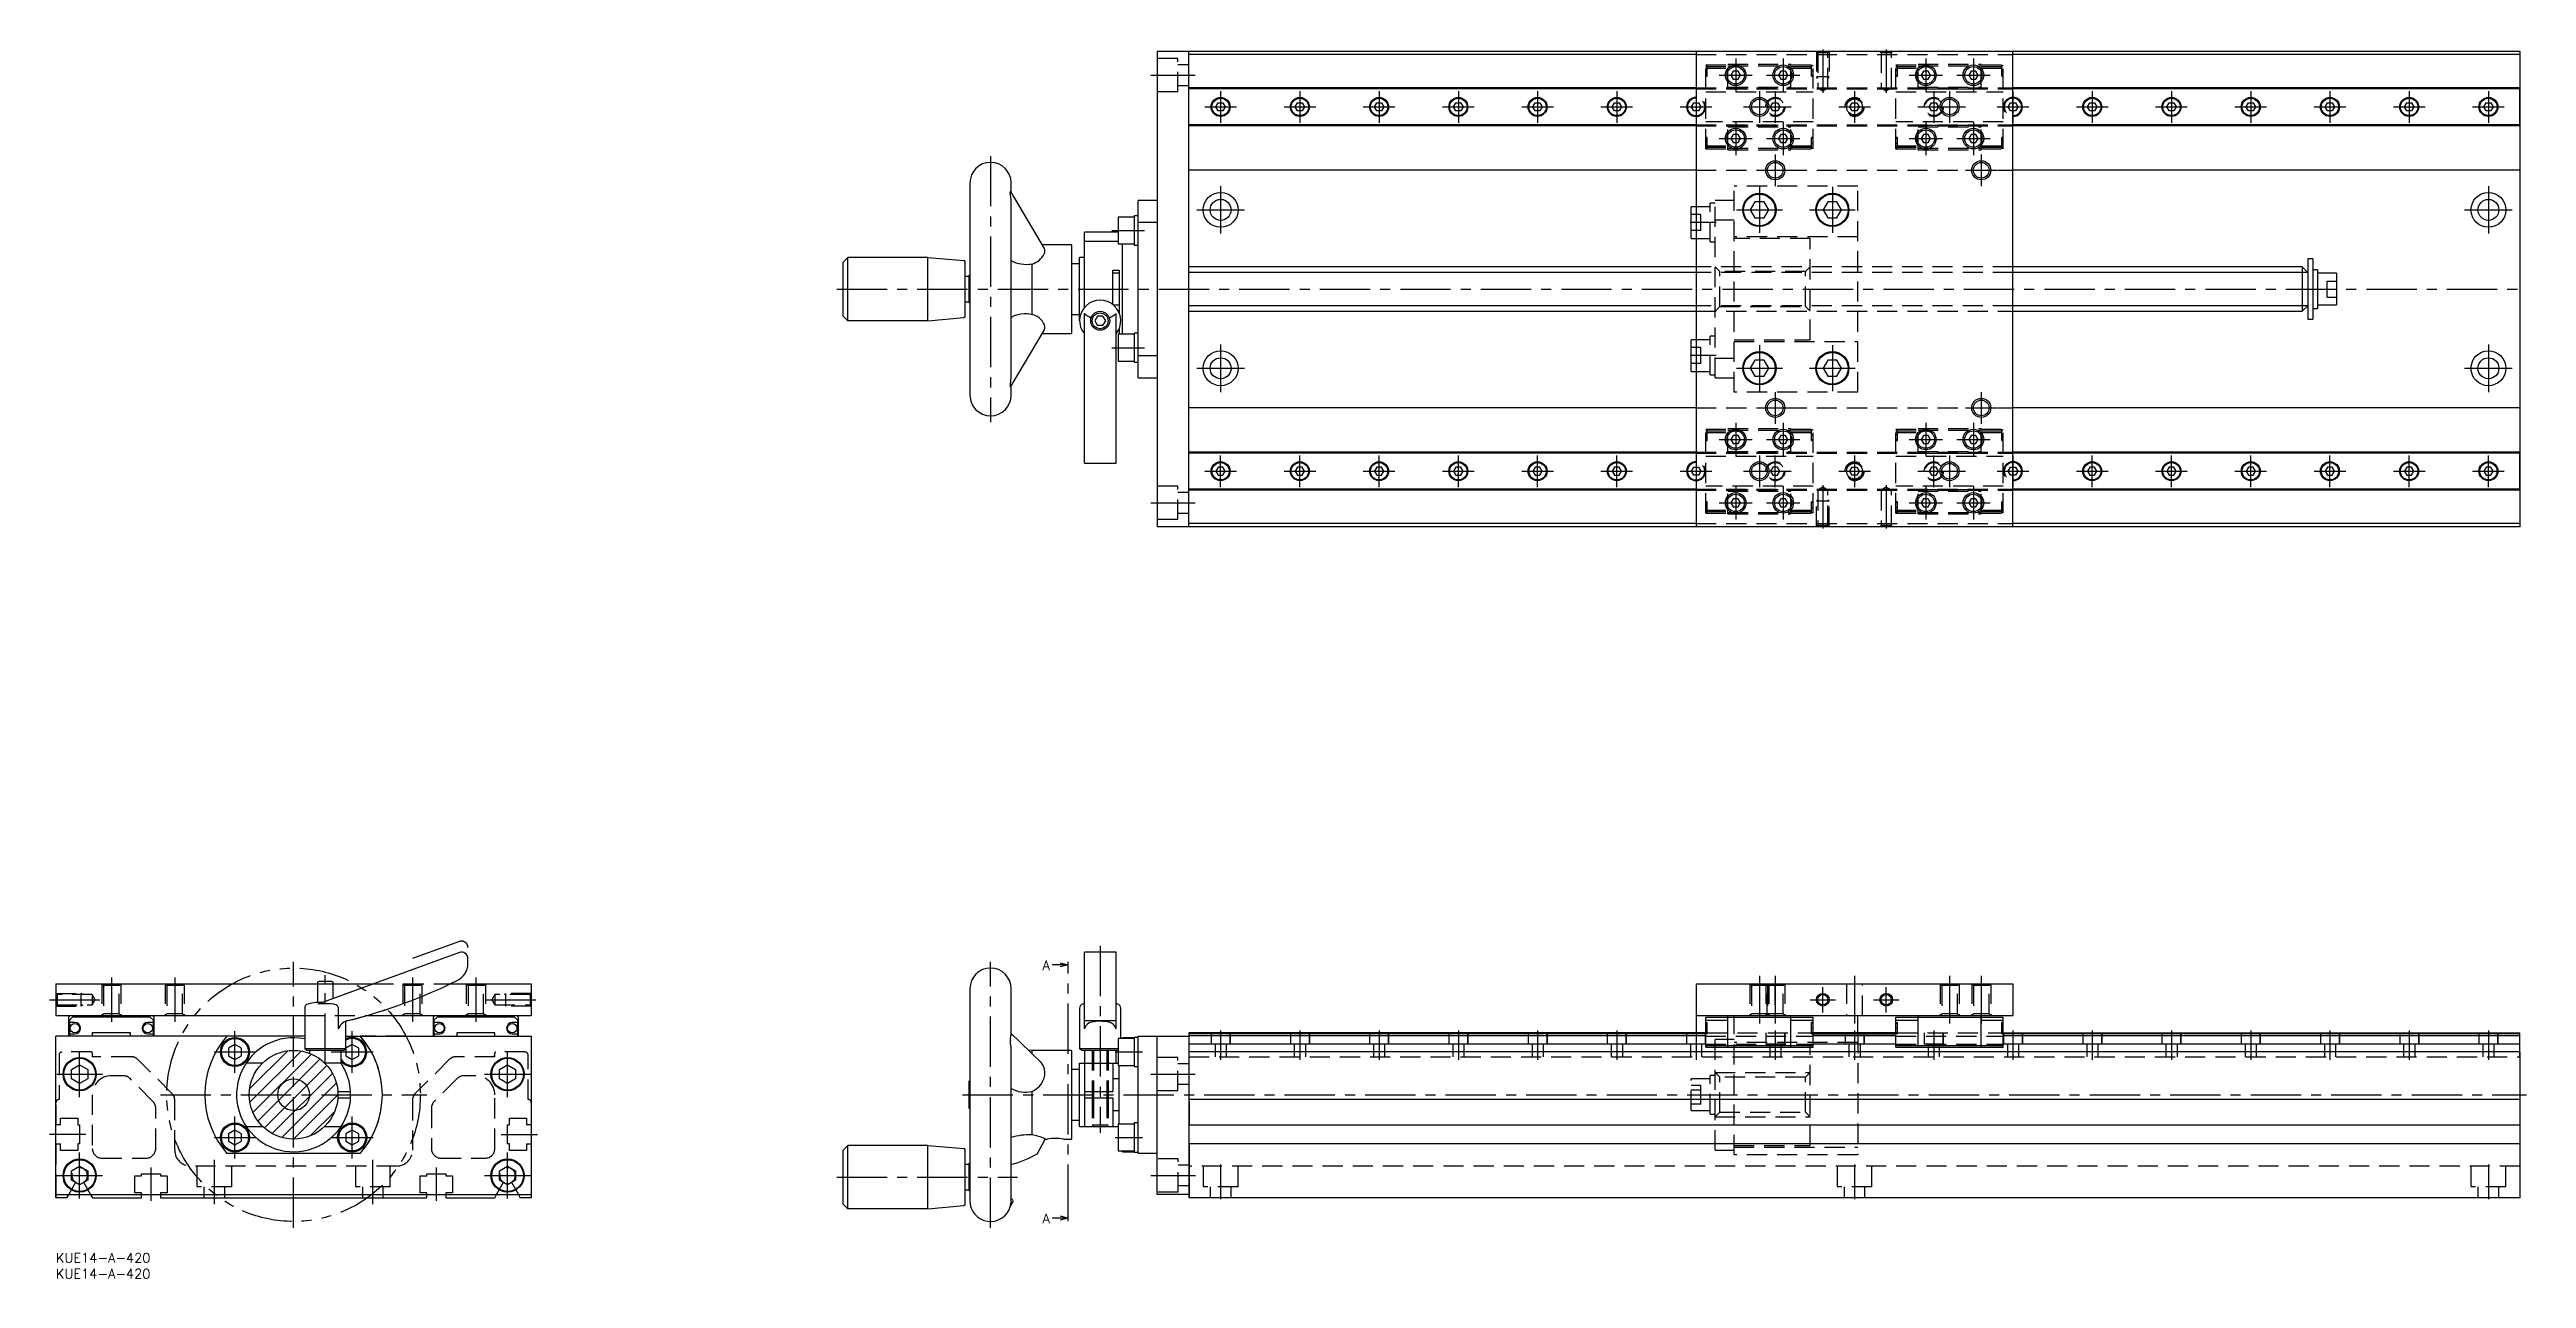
# Model space of a CAD drawing. Extents: x -2 to 779, y -8 to 380.
import ezdxf

# ---------------------------------------------------------------- set-up
doc = ezdxf.new("R2010")
doc.units = 0
doc.header["$LTSCALE"] = 0.5
for name, pattern in [('CENTER', [50.8, 31.75, -6.35, 6.35, -6.35]), ('DASHED', [19.05, 12.7, -6.35]), ('PHANTOM', [63.5, 31.75, -6.35, 6.35, -6.35, 6.35, -6.35])]:
    doc.linetypes.add(name, pattern=pattern)
for name, color, linetype in [('MSM_CENTER', 1, 'CENTER'), ('MSM_CONTINUOUS', 7, 'CONTINUOUS'), ('MSM_DASHED', 4, 'DASHED'), ('MSM_IMAGINARY', 6, 'PHANTOM'), ('MSM_NARROW', 5, 'CONTINUOUS'), ('MSM_PART_NUMBER', 7, 'CONTINUOUS')]:
    doc.layers.add(name, color=color, linetype=linetype)
doc.styles.get("Standard").update_dxf_attribs({"font": 'txt.shx', "height": 3, "bigfont": 'bigfont.shx'})

msp = doc.modelspace()

# ---------------------------------------------------------------- texts
at = {"layer": 'MSM_PART_NUMBER'}
for p in [(311.3, 89.35), (311.3, 9.42)]:
    msp.add_text('A', height=3, dxfattribs=at).set_placement(p)

# ---------------------------------------------------------------- blocks, each defined once
blk = doc.blocks.new('*U8')
at = {"layer": 'MSM_PART_NUMBER'}
blk.add_text('KUE14-A-420', height=3, dxfattribs=at).set_placement((0, -3))
blk = doc.blocks.new('*U9')
at = {"layer": 'MSM_PART_NUMBER'}
blk.add_text('KUE14-A-420', height=3, dxfattribs=at).set_placement((0, -8))

# ---------------------------------------------------------------- linework, layer by layer
at = {"layer": 'MSM_CENTER'}
for p, q in [((529.99, 377.08), (529.99, 366.58)), ((544.99, 377.08), (544.99, 366.58)), ((557.49, 379.96), (557.49, 366.28)), ((577.49, 379.96), (577.49, 366.28)), ((589.99, 377.08), (589.99, 366.58)), ((604.99, 377.08), (604.99, 366.58)), ((345.49, 371.83), (359.49, 371.83)), ((521.07, 373.33), (520.52, 373.33)), ((524.74, 371.83), (535.24, 371.83)), ((539.74, 371.83), (550.24, 371.83)), ((554.47, 373.33), (553.92, 373.33)), ((581.07, 373.33), (580.52, 373.33)), ((584.74, 371.83), (595.24, 371.83)), ((599.74, 371.83), (610.24, 371.83)), ((614.47, 373.33), (613.92, 373.33)), ((362.49, 361.83), (372.49, 361.83)), ((367.49, 366.83), (367.49, 356.83)), ((387.49, 361.83), (397.49, 361.83)), ((392.49, 366.83), (392.49, 356.83)), ((412.49, 361.83), (422.49, 361.83)), ((417.49, 366.83), (417.49, 356.83)), ((437.49, 361.83), (447.49, 361.83)), ((442.49, 366.83), (442.49, 356.83)), ((462.49, 361.83), (472.49, 361.83)), ((467.49, 366.83), (467.49, 356.83)), ((487.49, 361.83), (497.49, 361.83)), ((492.49, 366.83), (492.49, 356.83)), ((512.49, 361.83), (522.49, 361.83)), ((517.49, 366.83), (517.49, 356.83)), ((532.49, 361.83), (547.49, 361.83)), ((537.49, 366.83), (537.49, 356.83)), ((542.49, 366.83), (542.49, 356.83)), ((562.49, 361.83), (572.49, 361.83)), ((567.49, 366.83), (567.49, 356.83)), ((587.49, 361.83), (602.49, 361.83)), ((592.49, 366.83), (592.49, 356.83)), ((597.49, 366.83), (597.49, 356.83)), ((612.49, 361.83), (622.49, 361.83)), ((617.49, 366.83), (617.49, 356.83)), ((637.49, 361.83), (647.49, 361.83)), ((642.49, 366.83), (642.49, 356.83)), ((662.49, 361.83), (672.49, 361.83)), ((667.49, 366.83), (667.49, 356.83)), ((687.49, 361.83), (697.49, 361.83)), ((692.49, 366.83), (692.49, 356.83)), ((712.49, 361.83), (722.49, 361.83)), ((717.49, 366.83), (717.49, 356.83)), ((737.49, 361.83), (747.49, 361.83)), ((742.49, 366.83), (742.49, 356.83)), ((762.49, 361.83), (772.49, 361.83)), ((767.49, 366.83), (767.49, 356.83)), ((524.74, 351.83), (535.24, 351.83)), ((529.99, 357.08), (529.99, 346.58)), ((539.74, 351.83), (550.24, 351.83)), ((544.99, 357.08), (544.99, 346.58)), ((584.74, 351.83), (595.24, 351.83)), ((589.99, 357.08), (589.99, 346.58)), ((599.74, 351.83), (610.24, 351.83)), ((604.99, 357.08), (604.99, 346.58)), ((294.89, 346.33), (294.89, 262.33)), ((521.07, 350.33), (520.52, 350.33)), ((542.49, 346.83), (542.49, 336.83)), ((554.47, 350.33), (553.92, 350.33)), ((581.07, 350.33), (580.52, 350.33)), ((607.49, 346.83), (607.49, 336.83)), ((614.47, 350.33), (613.92, 350.33)), ((367.49, 336.83), (367.49, 321.83)), ((537.49, 341.83), (547.49, 341.83)), ((537.49, 336.58), (537.49, 322.08)), ((560.49, 336.58), (560.49, 322.08)), ((602.49, 341.83), (612.49, 341.83)), ((767.49, 336.83), (767.49, 321.83)), ((359.99, 329.33), (374.99, 329.33)), ((530.24, 329.33), (544.74, 329.33)), ((553.24, 329.33), (567.74, 329.33)), ((759.99, 329.33), (774.99, 329.33)), ((333.19, 322.83), (343.49, 322.83)), ((523.87, 325.33), (515.62, 325.33)), ((246.39, 304.33), (779.49, 304.33)), ((333.19, 285.83), (343.49, 285.83)), ((367.49, 286.83), (367.49, 271.83)), ((523.87, 283.33), (515.62, 283.33)), ((537.49, 286.58), (537.49, 272.08)), ((560.49, 286.58), (560.49, 272.08)), ((767.49, 286.83), (767.49, 271.83)), ((359.99, 279.33), (374.99, 279.33)), ((530.24, 279.33), (544.74, 279.33)), ((553.24, 279.33), (567.74, 279.33)), ((759.99, 279.33), (774.99, 279.33)), ((537.49, 266.83), (547.49, 266.83)), ((542.49, 271.83), (542.49, 261.83)), ((602.49, 266.83), (612.49, 266.83)), ((607.49, 271.83), (607.49, 261.83)), ((521.07, 258.33), (520.52, 258.33)), ((529.99, 262.08), (529.99, 251.58)), ((544.99, 262.08), (544.99, 251.58)), ((554.47, 258.33), (553.92, 258.33)), ((581.07, 258.33), (580.52, 258.33)), ((589.99, 262.08), (589.99, 251.58)), ((604.99, 262.08), (604.99, 251.58)), ((614.47, 258.33), (613.92, 258.33)), ((367.49, 241.83), (367.49, 251.83)), ((392.49, 241.83), (392.49, 251.83)), ((417.49, 241.83), (417.49, 251.83)), ((442.49, 241.83), (442.49, 251.83)), ((467.49, 241.83), (467.49, 251.83)), ((492.49, 241.83), (492.49, 251.83)), ((517.49, 251.83), (517.49, 241.83)), ((524.74, 256.83), (535.24, 256.83)), ((537.49, 251.83), (537.49, 241.83)), ((539.74, 256.83), (550.24, 256.83)), ((542.49, 241.83), (542.49, 251.83)), ((567.49, 251.83), (567.49, 241.83)), ((584.74, 256.83), (595.24, 256.83)), ((592.49, 241.83), (592.49, 251.83)), ((597.49, 251.83), (597.49, 241.83)), ((599.74, 256.83), (610.24, 256.83)), ((617.49, 251.83), (617.49, 241.83)), ((642.49, 241.83), (642.49, 251.83)), ((667.49, 241.83), (667.49, 251.83)), ((692.49, 241.83), (692.49, 251.83)), ((717.49, 241.83), (717.49, 251.83)), ((742.49, 241.83), (742.49, 251.83)), ((767.49, 241.83), (767.49, 251.83)), ((362.49, 246.83), (372.49, 246.83)), ((387.49, 246.83), (397.49, 246.83)), ((412.49, 246.83), (422.49, 246.83)), ((437.49, 246.83), (447.49, 246.83)), ((462.49, 246.83), (472.49, 246.83)), ((487.49, 246.83), (497.49, 246.83)), ((512.49, 246.83), (522.49, 246.83)), ((532.49, 246.83), (547.49, 246.83)), ((557.49, 242.39), (557.49, 228.71)), ((562.49, 246.83), (572.49, 246.83)), ((577.49, 242.39), (577.49, 228.71)), ((587.49, 246.83), (602.49, 246.83)), ((612.49, 246.83), (622.49, 246.83)), ((637.49, 246.83), (647.49, 246.83)), ((662.49, 246.83), (672.49, 246.83)), ((687.49, 246.83), (697.49, 246.83)), ((712.49, 246.83), (722.49, 246.83)), ((737.49, 246.83), (747.49, 246.83)), ((762.49, 246.83), (772.49, 246.83)), ((345.49, 236.83), (359.49, 236.83)), ((521.07, 235.33), (520.52, 235.33)), ((524.74, 236.83), (535.24, 236.83)), ((529.99, 242.08), (529.99, 231.58)), ((539.74, 236.83), (550.24, 236.83)), ((544.99, 242.08), (544.99, 231.58)), ((554.47, 235.33), (553.92, 235.33)), ((581.07, 235.33), (580.52, 235.33)), ((584.74, 236.83), (595.24, 236.83)), ((589.99, 242.08), (589.99, 231.58)), ((599.74, 236.83), (610.24, 236.83)), ((604.99, 242.08), (604.99, 231.58)), ((614.47, 235.33), (613.92, 235.33)), ((329.49, 97), (329.49, 38)), ((17.5, 87), (17.5, 73)), ((37.5, 87), (37.5, 73)), ((75, 8), (75, 92)), ((85, 59.8), (85, 87.8)), ((112.5, 87), (112.5, 73)), ((132.5, 87), (132.5, 73)), ((294.89, 8), (294.89, 92)), ((319.39, 12.08), (319.39, 90)), ((537.49, 87.5), (537.49, 72.5)), ((542.49, 87.5), (542.49, 72.5)), ((567.49, 87.5), (567.49, 72.5)), ((597.49, 87.5), (597.49, 72.5)), ((607.49, 87.5), (607.49, 72.5)), ((-2, 80), (14.44, 80)), ((135.56, 80), (152, 80)), ((553.49, 80), (561.49, 80)), ((557.49, 76), (557.49, 84)), ((573.49, 80), (581.49, 80)), ((577.49, 76), (577.49, 84)), ((521.07, 71), (520.52, 71)), ((554.47, 71), (553.92, 71)), ((581.07, 71), (580.52, 71)), ((614.47, 71), (613.92, 71)), ((7.5, 49.25), (7.5, 63.75)), ((49.9, 63.5), (63.1, 63.5)), ((56.5, 56.9), (56.5, 70.1)), ((86.9, 63.5), (100.1, 63.5)), ((93.5, 56.9), (93.5, 70.1)), ((142.5, 49.25), (142.5, 63.75)), ((334.19, 63.5), (342.79, 63.5)), ((367.49, 70.32), (367.49, 60.98)), ((392.49, 70.32), (392.49, 60.98)), ((417.49, 70.32), (417.49, 60.98)), ((442.49, 70.32), (442.49, 60.98)), ((467.49, 70.32), (467.49, 60.98)), ((492.49, 70.32), (492.49, 60.98)), ((517.49, 70.32), (517.49, 60.98)), ((542.49, 70.32), (542.49, 60.98)), ((567.49, 70.32), (567.49, 60.98)), ((592.49, 70.32), (592.49, 60.98)), ((617.49, 70.32), (617.49, 60.98)), ((642.49, 70.32), (642.49, 60.98)), ((667.49, 70.32), (667.49, 60.98)), ((692.49, 70.32), (692.49, 60.98)), ((717.49, 70.32), (717.49, 60.98)), ((742.49, 70.32), (742.49, 60.98)), ((767.49, 70.32), (767.49, 60.98)), ((0.25, 56.5), (14.75, 56.5)), ((135.25, 56.5), (149.75, 56.5)), ((345.49, 56.5), (359.49, 56.5)), ((33, 50), (117, 50)), ((286.09, 50), (779.49, 50)), ((56.5, 29.9), (56.5, 43.1)), ((93.5, 29.9), (93.5, 43.1)), ((9.5, 37.5), (-2, 37.5)), ((7.5, 17.25), (7.5, 31.75)), ((49.9, 36.5), (63.1, 36.5)), ((86.9, 36.5), (100.1, 36.5)), ((140.5, 37.5), (152, 37.5)), ((142.5, 17.25), (142.5, 31.75)), ((334.19, 36.5), (342.79, 36.5)), ((0.25, 24.5), (14.75, 24.5)), ((30, 27), (30, 16.5)), ((50, 15.5), (50, 29.5)), ((100, 15.5), (100, 29.5)), ((120, 27), (120, 16.5)), ((135.25, 24.5), (149.75, 24.5)), ((246.39, 24), (303.39, 24)), ((345.49, 24.5), (359.54, 24.5)), ((367.49, 28), (367.49, 17)), ((567.49, 28), (567.49, 17)), ((767.49, 28), (767.49, 17))]:
    msp.add_line(p, q, dxfattribs=at)
at = {"layer": 'MSM_CONTINUOUS'}
for p, q in [((357.49, 379.33), (347.49, 379.33)), ((347.49, 379.33), (347.49, 229.33)), ((357.49, 229.33), (357.49, 379.33)), ((357.49, 379.28), (357.54, 379.28)), ((517.49, 378.33), (357.49, 378.33)), ((777.49, 379.33), (357.54, 379.33)), ((357.54, 379.33), (357.54, 379.28)), ((517.49, 379.33), (517.49, 229.33)), ((617.49, 229.33), (617.49, 379.33)), ((777.49, 378.33), (617.49, 378.33)), ((777.49, 229.33), (777.49, 379.33)), ((517.49, 367.83), (357.49, 367.83)), ((517.49, 367.53), (357.49, 367.53)), ((529.25, 373.11), (528.51, 371.83)), ((528.51, 371.83), (529.25, 370.55)), ((530.73, 373.11), (529.25, 373.11)), ((529.25, 370.55), (530.73, 370.55)), ((531.47, 371.83), (530.73, 373.11)), ((530.73, 370.55), (531.47, 371.83)), ((544.25, 373.11), (543.51, 371.83)), ((543.51, 371.83), (544.25, 370.55)), ((545.73, 373.11), (544.25, 373.11)), ((544.25, 370.55), (545.73, 370.55)), ((546.47, 371.83), (545.73, 373.11)), ((545.73, 370.55), (546.47, 371.83)), ((589.25, 373.11), (588.51, 371.83)), ((588.51, 371.83), (589.25, 370.55)), ((590.73, 373.11), (589.25, 373.11)), ((589.25, 370.55), (590.73, 370.55)), ((591.47, 371.83), (590.73, 373.11)), ((590.73, 370.55), (591.47, 371.83)), ((604.25, 373.11), (603.51, 371.83)), ((603.51, 371.83), (604.25, 370.55)), ((605.73, 373.11), (604.25, 373.11)), ((604.25, 370.55), (605.73, 370.55)), ((606.47, 371.83), (605.73, 373.11)), ((605.73, 370.55), (606.47, 371.83)), ((777.49, 367.83), (617.49, 367.83)), ((777.44, 367.53), (617.49, 367.53)), ((777.44, 355.83), (777.44, 367.83)), ((366.01, 361.83), (366.75, 363.11)), ((366.75, 360.55), (366.01, 361.83)), ((366.75, 363.11), (368.23, 363.11)), ((368.23, 360.55), (366.75, 360.55)), ((368.23, 363.11), (368.97, 361.83)), ((368.97, 361.83), (368.23, 360.55)), ((391.01, 361.83), (391.75, 363.11)), ((391.75, 360.55), (391.01, 361.83)), ((391.75, 363.11), (393.23, 363.11)), ((393.23, 360.55), (391.75, 360.55)), ((393.23, 363.11), (393.97, 361.83)), ((393.97, 361.83), (393.23, 360.55)), ((416.01, 361.83), (416.75, 363.11)), ((416.75, 360.55), (416.01, 361.83)), ((416.75, 363.11), (418.23, 363.11)), ((418.23, 360.55), (416.75, 360.55)), ((418.23, 363.11), (418.97, 361.83)), ((418.97, 361.83), (418.23, 360.55)), ((441.01, 361.83), (441.75, 363.11)), ((441.75, 360.55), (441.01, 361.83)), ((441.75, 363.11), (443.23, 363.11)), ((443.23, 360.55), (441.75, 360.55)), ((443.23, 363.11), (443.97, 361.83)), ((443.97, 361.83), (443.23, 360.55)), ((466.01, 361.83), (466.75, 363.11)), ((466.75, 360.55), (466.01, 361.83)), ((466.75, 363.11), (468.23, 363.11)), ((468.23, 360.55), (466.75, 360.55)), ((468.23, 363.11), (468.97, 361.83)), ((468.97, 361.83), (468.23, 360.55)), ((491.01, 361.83), (491.75, 363.11)), ((491.75, 360.55), (491.01, 361.83)), ((491.75, 363.11), (493.23, 363.11)), ((493.23, 360.55), (491.75, 360.55)), ((493.23, 363.11), (493.97, 361.83)), ((493.97, 361.83), (493.23, 360.55)), ((516.01, 361.83), (516.75, 363.11)), ((516.75, 360.55), (516.01, 361.83)), ((516.75, 363.11), (517.49, 363.11)), ((517.49, 360.55), (516.75, 360.55)), ((566.01, 361.83), (566.75, 363.11)), ((566.75, 360.55), (566.01, 361.83)), ((566.75, 363.11), (568.23, 363.11)), ((568.23, 360.55), (566.75, 360.55)), ((568.23, 363.11), (568.97, 361.83)), ((568.97, 361.83), (568.23, 360.55)), ((617.49, 363.11), (618.23, 363.11)), ((618.23, 360.55), (617.49, 360.55)), ((618.23, 363.11), (618.97, 361.83)), ((618.97, 361.83), (618.23, 360.55)), ((641.01, 361.83), (641.75, 363.11)), ((641.75, 360.55), (641.01, 361.83)), ((641.75, 363.11), (643.23, 363.11)), ((643.23, 360.55), (641.75, 360.55)), ((643.23, 363.11), (643.97, 361.83)), ((643.97, 361.83), (643.23, 360.55)), ((666.01, 361.83), (666.75, 363.11)), ((666.75, 360.55), (666.01, 361.83)), ((666.75, 363.11), (668.23, 363.11)), ((668.23, 360.55), (666.75, 360.55)), ((668.23, 363.11), (668.97, 361.83)), ((668.97, 361.83), (668.23, 360.55)), ((691.01, 361.83), (691.75, 363.11)), ((691.75, 360.55), (691.01, 361.83)), ((691.75, 363.11), (693.23, 363.11)), ((693.23, 360.55), (691.75, 360.55)), ((693.23, 363.11), (693.97, 361.83)), ((693.97, 361.83), (693.23, 360.55)), ((716.01, 361.83), (716.75, 363.11)), ((716.75, 360.55), (716.01, 361.83)), ((716.75, 363.11), (718.23, 363.11)), ((718.23, 360.55), (716.75, 360.55)), ((718.23, 363.11), (718.97, 361.83)), ((718.97, 361.83), (718.23, 360.55)), ((741.01, 361.83), (741.75, 363.11)), ((741.75, 360.55), (741.01, 361.83)), ((741.75, 363.11), (743.23, 363.11)), ((743.23, 360.55), (741.75, 360.55)), ((743.23, 363.11), (743.97, 361.83)), ((743.97, 361.83), (743.23, 360.55)), ((766.01, 361.83), (766.75, 363.11)), ((766.75, 360.55), (766.01, 361.83)), ((766.75, 363.11), (768.23, 363.11)), ((768.23, 360.55), (766.75, 360.55)), ((768.23, 363.11), (768.97, 361.83)), ((768.97, 361.83), (768.23, 360.55)), ((517.49, 356.13), (357.49, 356.13)), ((517.49, 355.83), (357.49, 355.83)), ((529.25, 353.11), (528.51, 351.83)), ((528.51, 351.83), (529.25, 350.55)), ((530.73, 353.11), (529.25, 353.11)), ((531.47, 351.83), (530.73, 353.11)), ((530.73, 350.55), (531.47, 351.83)), ((544.25, 353.11), (543.51, 351.83)), ((543.51, 351.83), (544.25, 350.55)), ((545.73, 353.11), (544.25, 353.11)), ((546.47, 351.83), (545.73, 353.11)), ((545.73, 350.55), (546.47, 351.83)), ((589.25, 353.11), (588.51, 351.83)), ((588.51, 351.83), (589.25, 350.55)), ((590.73, 353.11), (589.25, 353.11)), ((591.47, 351.83), (590.73, 353.11)), ((590.73, 350.55), (591.47, 351.83)), ((604.25, 353.11), (603.51, 351.83)), ((603.51, 351.83), (604.25, 350.55)), ((605.73, 353.11), (604.25, 353.11)), ((606.47, 351.83), (605.73, 353.11)), ((605.73, 350.55), (606.47, 351.83)), ((777.44, 356.13), (617.49, 356.13)), ((777.44, 355.83), (617.49, 355.83)), ((529.25, 350.55), (530.73, 350.55)), ((544.25, 350.55), (545.73, 350.55)), ((589.25, 350.55), (590.73, 350.55)), ((604.25, 350.55), (605.73, 350.55)), ((288.39, 337.83), (288.39, 270.83)), ((301.39, 334.93), (301.39, 337.83)), ((517.49, 341.83), (357.49, 341.83)), ((777.49, 341.83), (617.49, 341.83)), ((311.89, 317.19), (301.3, 335.09)), ((301.39, 276.86), (301.39, 331.8)), ((347.49, 332.33), (341.49, 332.33)), ((341.49, 276.33), (341.49, 332.33)), ((515.99, 320.33), (515.99, 330.33)), ((517.49, 330.33), (515.99, 330.33)), ((536.03, 331.87), (534.56, 329.33)), ((534.56, 329.33), (536.03, 326.79)), ((538.96, 331.87), (536.03, 331.87)), ((540.43, 329.33), (538.96, 331.87)), ((538.96, 326.79), (540.43, 329.33)), ((559.03, 331.87), (557.56, 329.33)), ((557.56, 329.33), (559.03, 326.79)), ((561.96, 331.87), (559.03, 331.87)), ((563.43, 329.33), (561.96, 331.87)), ((561.96, 326.79), (563.43, 329.33)), ((324.49, 298.49), (324.49, 322.33)), ((335.19, 322.33), (324.49, 322.33)), ((335.19, 327.08), (335.19, 318.58)), ((340.19, 327.08), (335.19, 327.08)), ((340.19, 327.43), (340.19, 318.23)), ((341.49, 327.43), (340.19, 327.43)), ((347.49, 325.35), (341.49, 325.35)), ((536.03, 326.79), (538.96, 326.79)), ((559.03, 326.79), (561.96, 326.79)), ((248.39, 312.83), (249.89, 314.33)), ((248.39, 295.83), (248.39, 312.83)), ((275.06, 314.33), (249.89, 314.33)), ((249.89, 294.33), (249.89, 314.33)), ((275.06, 294.33), (275.06, 314.33)), ((275.06, 314.33), (286.44, 313.34)), ((286.89, 295.83), (286.89, 312.84)), ((320.39, 318.33), (311.21, 318.33)), ((320.39, 318.33), (320.39, 290.33)), ((322.99, 294.33), (322.99, 314.33)), ((324.49, 314.33), (322.99, 314.33)), ((335.19, 319.3), (324.49, 319.3)), ((335.19, 318.58), (340.19, 318.58)), ((336.49, 290.08), (336.49, 318.58)), ((340.19, 318.23), (341.49, 318.23)), ((515.99, 320.33), (517.49, 320.33)), ((710.49, 313.83), (710.49, 294.83)), ((712.09, 313.83), (710.49, 313.83)), ((712.09, 313.83), (712.09, 294.83)), ((288.09, 308.33), (286.89, 308.33)), ((288.09, 308.58), (288.09, 300.08)), ((288.39, 308.58), (288.09, 308.58)), ((307.89, 312.23), (307.89, 296.28)), ((322.99, 312.33), (320.39, 312.33)), ((333.49, 310.33), (335.49, 310.33)), ((333.49, 299.46), (333.49, 310.33)), ((335.49, 309.33), (333.49, 309.33)), ((335.49, 310.33), (335.49, 296.83)), ((517.49, 311.33), (357.49, 311.33)), ((708.74, 311.33), (617.49, 311.33)), ((710.49, 309.58), (708.74, 311.33)), ((708.74, 311.33), (708.74, 297.33)), ((713.59, 310.43), (712.09, 310.43)), ((713.59, 310.43), (713.59, 298.23)), ((719.59, 309.33), (713.59, 309.33)), ((719.59, 309.33), (719.59, 299.33)), ((286.89, 300.33), (288.09, 300.33)), ((288.09, 300.08), (288.39, 300.08)), ((333.65, 299.33), (335.49, 299.33)), ((357.49, 297.33), (517.49, 297.33)), ((617.49, 297.33), (708.74, 297.33)), ((708.74, 297.33), (710.49, 299.08)), ((712.09, 298.23), (713.59, 298.23)), ((713.59, 299.33), (719.59, 299.33)), ((249.89, 294.33), (248.39, 295.83)), ((275.06, 294.33), (249.89, 294.33)), ((275.06, 294.33), (286.44, 295.33)), ((301.3, 273.58), (311.89, 291.48)), ((311.21, 290.33), (320.39, 290.33)), ((320.39, 296.33), (322.99, 296.33)), ((324.49, 249.33), (324.49, 296.67)), ((328.63, 295.83), (327.76, 294.33)), ((327.76, 294.33), (328.63, 292.83)), ((330.36, 295.83), (328.63, 295.83)), ((330.36, 292.83), (328.63, 292.83)), ((331.23, 294.33), (330.36, 295.83)), ((330.36, 292.83), (331.23, 294.33)), ((334.49, 249.33), (334.49, 296.67)), ((335.19, 290.08), (335.19, 281.58)), ((340.19, 290.08), (335.19, 290.08)), ((335.49, 291.83), (335.49, 290.08)), ((340.19, 290.43), (340.19, 281.23)), ((341.49, 290.43), (340.19, 290.43)), ((710.49, 294.83), (712.09, 294.83)), ((335.19, 281.58), (340.19, 281.58)), ((341.49, 283.32), (347.49, 283.32)), ((515.99, 278.33), (515.99, 288.33)), ((517.49, 288.33), (515.99, 288.33)), ((536.03, 281.87), (534.56, 279.33)), ((538.96, 281.87), (536.03, 281.87)), ((540.43, 279.33), (538.96, 281.87)), ((559.03, 281.87), (557.56, 279.33)), ((561.96, 281.87), (559.03, 281.87)), ((563.43, 279.33), (561.96, 281.87)), ((301.39, 270.83), (301.39, 273.74)), ((340.19, 281.23), (341.49, 281.23)), ((341.49, 276.33), (347.49, 276.33)), ((515.99, 278.33), (517.49, 278.33)), ((534.56, 279.33), (536.03, 276.79)), ((536.03, 276.79), (538.96, 276.79)), ((538.96, 276.79), (540.43, 279.33)), ((557.56, 279.33), (559.03, 276.79)), ((559.03, 276.79), (561.96, 276.79)), ((561.96, 276.79), (563.43, 279.33)), ((517.49, 266.83), (357.49, 266.83)), ((777.49, 266.83), (617.49, 266.83)), ((529.25, 258.11), (528.51, 256.83)), ((530.73, 258.11), (529.25, 258.11)), ((531.47, 256.83), (530.73, 258.11)), ((544.25, 258.11), (543.51, 256.83)), ((545.73, 258.11), (544.25, 258.11)), ((546.47, 256.83), (545.73, 258.11)), ((589.25, 258.11), (588.51, 256.83)), ((590.73, 258.11), (589.25, 258.11)), ((591.47, 256.83), (590.73, 258.11)), ((604.25, 258.11), (603.51, 256.83)), ((605.73, 258.11), (604.25, 258.11)), ((606.47, 256.83), (605.73, 258.11)), ((517.49, 252.83), (357.49, 252.83)), ((517.49, 252.53), (357.49, 252.53)), ((528.51, 256.83), (529.25, 255.55)), ((529.25, 255.55), (530.73, 255.55)), ((530.73, 255.55), (531.47, 256.83)), ((543.51, 256.83), (544.25, 255.55)), ((544.25, 255.55), (545.73, 255.55)), ((545.73, 255.55), (546.47, 256.83)), ((588.51, 256.83), (589.25, 255.55)), ((589.25, 255.55), (590.73, 255.55)), ((590.73, 255.55), (591.47, 256.83)), ((603.51, 256.83), (604.25, 255.55)), ((604.25, 255.55), (605.73, 255.55)), ((605.73, 255.55), (606.47, 256.83)), ((777.44, 252.83), (617.49, 252.83)), ((777.44, 252.53), (617.49, 252.53)), ((777.44, 240.83), (777.44, 252.83)), ((324.49, 249.33), (334.49, 249.33)), ((366.75, 248.11), (366.01, 246.83)), ((366.01, 246.83), (366.75, 245.55)), ((368.23, 248.11), (366.75, 248.11)), ((366.75, 245.55), (368.23, 245.55)), ((368.97, 246.83), (368.23, 248.11)), ((368.23, 245.55), (368.97, 246.83)), ((391.75, 248.11), (391.01, 246.83)), ((391.01, 246.83), (391.75, 245.55)), ((393.23, 248.11), (391.75, 248.11)), ((391.75, 245.55), (393.23, 245.55)), ((393.97, 246.83), (393.23, 248.11)), ((393.23, 245.55), (393.97, 246.83)), ((416.75, 248.11), (416.01, 246.83)), ((416.01, 246.83), (416.75, 245.55)), ((418.23, 248.11), (416.75, 248.11)), ((416.75, 245.55), (418.23, 245.55)), ((418.97, 246.83), (418.23, 248.11)), ((418.23, 245.55), (418.97, 246.83)), ((441.75, 248.11), (441.01, 246.83)), ((441.01, 246.83), (441.75, 245.55)), ((443.23, 248.11), (441.75, 248.11)), ((441.75, 245.55), (443.23, 245.55)), ((443.97, 246.83), (443.23, 248.11)), ((443.23, 245.55), (443.97, 246.83)), ((466.75, 248.11), (466.01, 246.83)), ((466.01, 246.83), (466.75, 245.55)), ((468.23, 248.11), (466.75, 248.11)), ((466.75, 245.55), (468.23, 245.55)), ((468.97, 246.83), (468.23, 248.11)), ((468.23, 245.55), (468.97, 246.83)), ((491.75, 248.11), (491.01, 246.83)), ((491.01, 246.83), (491.75, 245.55)), ((493.23, 248.11), (491.75, 248.11)), ((491.75, 245.55), (493.23, 245.55)), ((493.97, 246.83), (493.23, 248.11)), ((493.23, 245.55), (493.97, 246.83)), ((516.01, 246.83), (516.75, 248.11)), ((516.75, 245.55), (516.01, 246.83)), ((516.75, 248.11), (517.49, 248.11)), ((517.49, 245.55), (516.75, 245.55)), ((566.01, 246.83), (566.75, 248.11)), ((566.75, 245.55), (566.01, 246.83)), ((566.75, 248.11), (568.23, 248.11)), ((568.23, 245.55), (566.75, 245.55)), ((568.23, 248.11), (568.97, 246.83)), ((568.97, 246.83), (568.23, 245.55)), ((617.49, 248.11), (618.23, 248.11)), ((618.23, 245.55), (617.49, 245.55)), ((618.23, 248.11), (618.97, 246.83)), ((618.97, 246.83), (618.23, 245.55)), ((641.75, 248.11), (641.01, 246.83)), ((641.01, 246.83), (641.75, 245.55)), ((643.23, 248.11), (641.75, 248.11)), ((641.75, 245.55), (643.23, 245.55)), ((643.97, 246.83), (643.23, 248.11)), ((643.23, 245.55), (643.97, 246.83)), ((666.75, 248.11), (666.01, 246.83)), ((666.01, 246.83), (666.75, 245.55)), ((668.23, 248.11), (666.75, 248.11)), ((666.75, 245.55), (668.23, 245.55)), ((668.97, 246.83), (668.23, 248.11)), ((668.23, 245.55), (668.97, 246.83)), ((691.75, 248.11), (691.01, 246.83)), ((691.01, 246.83), (691.75, 245.55)), ((693.23, 248.11), (691.75, 248.11)), ((691.75, 245.55), (693.23, 245.55)), ((693.97, 246.83), (693.23, 248.11)), ((693.23, 245.55), (693.97, 246.83)), ((716.75, 248.11), (716.01, 246.83)), ((716.01, 246.83), (716.75, 245.55)), ((718.23, 248.11), (716.75, 248.11)), ((716.75, 245.55), (718.23, 245.55)), ((718.97, 246.83), (718.23, 248.11)), ((718.23, 245.55), (718.97, 246.83)), ((741.75, 248.11), (741.01, 246.83)), ((741.01, 246.83), (741.75, 245.55)), ((743.23, 248.11), (741.75, 248.11)), ((741.75, 245.55), (743.23, 245.55)), ((743.97, 246.83), (743.23, 248.11)), ((743.23, 245.55), (743.97, 246.83)), ((766.75, 248.11), (766.01, 246.83)), ((766.01, 246.83), (766.75, 245.55)), ((768.23, 248.11), (766.75, 248.11)), ((766.75, 245.55), (768.23, 245.55)), ((768.97, 246.83), (768.23, 248.11)), ((768.23, 245.55), (768.97, 246.83)), ((517.49, 241.13), (357.49, 241.13)), ((517.49, 240.83), (357.49, 240.83)), ((529.25, 238.11), (528.51, 236.83)), ((528.51, 236.83), (529.25, 235.55)), ((530.73, 238.11), (529.25, 238.11)), ((529.25, 235.55), (530.73, 235.55)), ((531.47, 236.83), (530.73, 238.11)), ((530.73, 235.55), (531.47, 236.83)), ((544.25, 238.11), (543.51, 236.83)), ((543.51, 236.83), (544.25, 235.55)), ((545.73, 238.11), (544.25, 238.11)), ((544.25, 235.55), (545.73, 235.55)), ((546.47, 236.83), (545.73, 238.11)), ((545.73, 235.55), (546.47, 236.83)), ((589.25, 238.11), (588.51, 236.83)), ((588.51, 236.83), (589.25, 235.55)), ((590.73, 238.11), (589.25, 238.11)), ((589.25, 235.55), (590.73, 235.55)), ((591.47, 236.83), (590.73, 238.11)), ((590.73, 235.55), (591.47, 236.83)), ((604.25, 238.11), (603.51, 236.83)), ((603.51, 236.83), (604.25, 235.55)), ((605.73, 238.11), (604.25, 238.11)), ((604.25, 235.55), (605.73, 235.55)), ((606.47, 236.83), (605.73, 238.11)), ((605.73, 235.55), (606.47, 236.83)), ((777.44, 241.13), (617.49, 241.13)), ((777.49, 240.83), (617.49, 240.83)), ((357.49, 229.33), (347.49, 229.33)), ((517.49, 230.33), (357.49, 230.33)), ((357.54, 229.38), (357.49, 229.38)), ((357.54, 229.38), (357.54, 229.33)), ((777.49, 229.33), (357.54, 229.33)), ((777.49, 230.33), (617.49, 230.33)), ((127.32, 94.88), (82.66, 78.63)), ((324.49, 70.86), (324.49, 95)), ((334.49, 95), (324.49, 95)), ((334.49, 70.86), (334.49, 95)), ((130, 91.45), (130, 93)), ((0, 85), (82.5, 85)), ((0, 85), (0, 75)), ((84.03, 79.12), (82, 79.12)), ((82.5, 85.3), (82.5, 79.12)), ((87, 85.8), (83, 85.8)), ((87.5, 80.39), (87.5, 85.3)), ((87.5, 85), (100.18, 85)), ((124.42, 85), (150, 85)), ((150, 85), (150, 75)), ((288.39, 83.5), (288.39, 16.5)), ((301.39, 69.35), (301.39, 83.5)), ((517.49, 85), (517.49, 75)), ((517.49, 85), (617.49, 85)), ((617.49, 85), (617.49, 75)), ((0, 75), (78.5, 75)), ((4.5, 75), (4, 74.5)), ((4, 74.5), (4, 68.5)), ((5.25, 74.5), (4.25, 73.5)), ((4.25, 73.5), (4.25, 68.5)), ((6, 72.8), (4.25, 72.8)), ((29.75, 74.5), (5.25, 74.5)), ((11.75, 74.5), (11.25, 75)), ((23.75, 75), (23.25, 74.5)), ((30.75, 72.8), (29, 72.8)), ((30.75, 73.5), (29.75, 74.5)), ((31, 74.5), (30.5, 75)), ((30.75, 68.5), (30.75, 73.5)), ((31, 68.5), (31, 74.5)), ((78.5, 77.37), (78.5, 64.5)), ((89.15, 70.86), (89.15, 77.37)), ((91.5, 64.5), (91.5, 73.2)), ((98.09, 75), (150, 75)), ((119.5, 75), (119, 74.5)), ((119, 74.5), (119, 68.5)), ((120.25, 74.5), (119.25, 73.5)), ((119.25, 73.5), (119.25, 68.5)), ((121, 72.8), (119.25, 72.8)), ((144.75, 74.5), (120.25, 74.5)), ((126.75, 74.5), (126.25, 75)), ((138.75, 75), (138.25, 74.5)), ((145.75, 72.8), (144, 72.8)), ((145.75, 73.5), (144.75, 74.5)), ((146, 74.5), (145.5, 75)), ((145.75, 68.5), (145.75, 73.5)), ((146, 68.5), (146, 74.5)), ((322.99, 77.37), (322.99, 64.5)), ((324.49, 73.42), (334.49, 73.42)), ((335.99, 67.75), (335.99, 77.37)), ((517.49, 75), (617.49, 75)), ((520.54, 74.5), (554.44, 74.5)), ((520.54, 65), (520.54, 74.5)), ((520.54, 73.5), (527.54, 73.5)), ((520.54, 72.8), (521.04, 72.8)), ((521.04, 72.5), (520.54, 72.5)), ((521.04, 69.2), (521.04, 72.8)), ((527.54, 65), (527.54, 75)), ((547.44, 65), (547.44, 75)), ((547.44, 73.5), (554.44, 73.5)), ((553.94, 69.2), (553.94, 72.8)), ((554.44, 72.8), (553.94, 72.8)), ((554.44, 72.5), (553.94, 72.5)), ((554.44, 65), (554.44, 74.5)), ((568.49, 69.5), (568.49, 75)), ((580.54, 65), (580.54, 74.5)), ((580.54, 74.5), (614.44, 74.5)), ((580.54, 73.5), (587.54, 73.5)), ((580.54, 72.8), (581.04, 72.8)), ((581.04, 72.5), (580.54, 72.5)), ((581.04, 69.2), (581.04, 72.8)), ((587.54, 65), (587.54, 75)), ((607.44, 65), (607.44, 75)), ((607.44, 73.5), (614.44, 73.5)), ((614.44, 72.8), (613.94, 72.8)), ((613.94, 69.2), (613.94, 72.8)), ((614.44, 72.5), (613.94, 72.5)), ((614.44, 65), (614.44, 74.5)), ((0, 17.5), (0, 68.5)), ((78.5, 68.5), (0, 68.5)), ((4.25, 69.2), (6, 69.2)), ((23.5, 69.5), (11.5, 69.5)), ((11.8, 69.5), (11.5, 69.2)), ((11.5, 69.5), (11.5, 68.55)), ((23.5, 69.2), (23.2, 69.5)), ((23.5, 68.55), (23.5, 69.5)), ((29, 69.2), (30.75, 69.2)), ((56.5, 65.86), (54.46, 64.68)), ((54.46, 64.68), (54.46, 62.32)), ((58.54, 64.68), (56.5, 65.86)), ((58.54, 62.32), (58.54, 64.68)), ((78.5, 64.5), (79.37, 64)), ((91.5, 64.5), (78.5, 64.5)), ((90.63, 64), (79.37, 64)), ((80, 64), (80, 63.08)), ((90, 60), (90, 64)), ((90.63, 64), (91.5, 64.5)), ((91.46, 64.48), (91.46, 62.32)), ((91.5, 68.5), (150, 68.5)), ((93.5, 65.86), (91.5, 64.7)), ((95.54, 64.68), (93.5, 65.86)), ((95.54, 62.32), (95.54, 64.68)), ((119.25, 69.2), (121, 69.2)), ((138.5, 69.5), (126.5, 69.5)), ((126.8, 69.5), (126.5, 69.2)), ((126.5, 69.5), (126.5, 68.55)), ((138.5, 69.2), (138.2, 69.5)), ((138.5, 68.55), (138.5, 69.5)), ((144, 69.2), (145.75, 69.2)), ((150, 68.5), (150, 17.5)), ((310.82, 60.15), (301.28, 69.46)), ((301.39, 69.17), (301.39, 69.2)), ((301.39, 16.62), (301.39, 64.2)), ((307.89, 64), (306.77, 64.1)), ((320.39, 64), (307.89, 64)), ((307.89, 64), (307.89, 63.01)), ((320.39, 64), (320.39, 36)), ((335.19, 64.5), (322.99, 64.5)), ((322.99, 64.5), (323.86, 64)), ((335.13, 64), (323.86, 64)), ((324.49, 64), (324.49, 40)), ((334.49, 60), (334.49, 64)), ((335.13, 64), (335.19, 64.04)), ((340.19, 67.75), (335.19, 67.75)), ((335.19, 67.75), (335.19, 59.25)), ((336.49, 67.75), (336.49, 68)), ((340.19, 68), (336.49, 68)), ((341.49, 68.1), (340.19, 68.1)), ((340.19, 68.1), (340.19, 58.9)), ((341.49, 68.5), (357.49, 68.5)), ((341.49, 31.5), (341.49, 68.5)), ((347.49, 18.5), (347.49, 68.5)), ((521.04, 69.5), (357.49, 69.5)), ((357.49, 69.5), (357.49, 17.5)), ((521.04, 69.2), (357.49, 69.2)), ((520.54, 68.55), (357.49, 68.55)), ((520.54, 65.95), (357.49, 65.95)), ((777.49, 63.5), (357.49, 63.5)), ((521.04, 69.2), (520.54, 69.2)), ((520.54, 65.5), (554.44, 65.5)), ((520.54, 65), (554.44, 65)), ((581.04, 69.5), (553.94, 69.5)), ((553.94, 69.2), (580.54, 69.2)), ((553.94, 69.2), (554.44, 69.2)), ((580.54, 68.55), (554.44, 68.55)), ((580.54, 65.95), (554.44, 65.95)), ((581.04, 69.2), (580.54, 69.2)), ((580.54, 65.5), (614.44, 65.5)), ((580.54, 65), (614.44, 65)), ((613.94, 69.5), (777.44, 69.5)), ((777.44, 69.2), (614.44, 69.2)), ((777.44, 68.55), (614.44, 68.55)), ((777.44, 65.95), (614.44, 65.95)), ((777.44, 63.5), (777.44, 69.5)), ((777.49, 17.5), (777.49, 63.5)), ((4.96, 57.97), (7.5, 59.43)), ((4.96, 55.03), (4.96, 57.97)), ((7.5, 53.57), (4.96, 55.03)), ((7.5, 59.43), (10.04, 57.97)), ((10.04, 55.03), (7.5, 53.57)), ((10.04, 57.97), (10.04, 55.03)), ((54.46, 62.32), (56.5, 61.14)), ((56.5, 61.14), (58.54, 62.32)), ((65.2, 60), (60.03, 60)), ((89.97, 60), (84.8, 60)), ((91.46, 62.32), (93.5, 61.14)), ((93.5, 61.14), (95.54, 62.32)), ((139.96, 57.97), (142.5, 59.43)), ((139.96, 55.03), (139.96, 57.97)), ((142.5, 53.57), (139.96, 55.03)), ((142.5, 59.43), (145.04, 57.97)), ((145.04, 55.03), (142.5, 53.57)), ((145.04, 57.97), (145.04, 55.03)), ((322.99, 58), (320.39, 58)), ((322.99, 60), (335.19, 60)), ((322.99, 40), (322.99, 60)), ((333.49, 60), (333.49, 51)), ((335.49, 55), (333.49, 55)), ((335.19, 59.25), (340.19, 59.25)), ((335.49, 40.75), (335.49, 59.25)), ((340.19, 58.9), (341.49, 58.9)), ((88.96, 51), (92.97, 51)), ((88.96, 49), (92.97, 49)), ((288.39, 54.25), (288.09, 54.25)), ((288.09, 54.25), (288.09, 45.75)), ((307.89, 51.06), (307.89, 37.38)), ((324.49, 51), (333.49, 51)), ((324.49, 49), (333.49, 49)), ((326.99, 51), (326.99, 49)), ((326.99, 51), (326.99, 49)), ((331.99, 49), (331.99, 51)), ((331.99, 51), (331.99, 49)), ((333.49, 49), (333.49, 40)), ((777.49, 48.5), (357.49, 48.5)), ((357.54, 47.81), (357.49, 47.81)), ((357.54, 47.81), (357.54, 40.5)), ((60.03, 40), (65.2, 40)), ((84.8, 40), (89.97, 40)), ((288.09, 45.75), (288.39, 45.75)), ((320.39, 42), (322.99, 42)), ((322.99, 40), (335.19, 40)), ((333.49, 45), (335.49, 45)), ((340.19, 40.75), (335.19, 40.75)), ((335.19, 40.75), (335.19, 32.25)), ((341.49, 41.1), (340.19, 41.1)), ((340.19, 41.1), (340.19, 31.9)), ((357.49, 40.5), (777.49, 40.5)), ((96.02, 31.5), (53.98, 31.5)), ((56.5, 38.86), (54.46, 37.68)), ((54.46, 37.68), (54.46, 35.32)), ((54.46, 35.32), (56.5, 34.14)), ((58.54, 37.68), (56.5, 38.86)), ((56.5, 34.14), (58.54, 35.32)), ((58.54, 35.32), (58.54, 37.68)), ((93.5, 38.86), (91.46, 37.68)), ((91.46, 37.68), (91.46, 35.32)), ((91.46, 35.32), (93.5, 34.14)), ((95.54, 37.68), (93.5, 38.86)), ((93.5, 34.14), (95.54, 35.32)), ((95.54, 35.32), (95.54, 37.68)), ((248.39, 32.5), (249.89, 34)), ((248.39, 15.5), (248.39, 32.5)), ((275.06, 34), (249.89, 34)), ((249.89, 14), (249.89, 34)), ((275.06, 14), (275.06, 34)), ((275.06, 34), (286.44, 33)), ((286.89, 15.49), (286.89, 32.51)), ((309.76, 31.49), (312.08, 36)), ((312.06, 36), (312.89, 36)), ((317.89, 36), (320.39, 36)), ((335.19, 32.25), (340.19, 32.25)), ((336.49, 32), (336.49, 32.25)), ((336.49, 32), (340.19, 32)), ((340.19, 31.9), (341.49, 31.9)), ((347.49, 31.5), (341.49, 31.5)), ((777.49, 34.5), (357.49, 34.5)), ((357.54, 34.5), (357.54, 17.5)), ((4.96, 25.97), (7.5, 27.43)), ((4.96, 23.03), (4.96, 25.97)), ((7.5, 27.43), (10.04, 25.97)), ((10.04, 25.97), (10.04, 23.03)), ((139.96, 25.97), (142.5, 27.43)), ((139.96, 23.03), (139.96, 25.97)), ((142.5, 27.43), (145.04, 25.97)), ((145.04, 25.97), (145.04, 23.03)), ((288.09, 28), (286.89, 28)), ((288.09, 28.25), (288.09, 19.75)), ((288.39, 28.25), (288.09, 28.25)), ((0, 18.5), (150, 18.5)), ((3.46, 17.5), (0, 17.5)), ((0.05, 17.5), (0.05, 18.5)), ((3.46, 17.5), (4.04, 18.5)), ((7.5, 21.57), (4.96, 23.03)), ((10.04, 23.03), (7.5, 21.57)), ((10.96, 18.5), (11.54, 17.5)), ((11.54, 17.5), (27, 17.5)), ((27, 17.5), (27, 18.5)), ((33, 18.5), (33, 17.5)), ((33, 17.5), (117, 17.5)), ((117, 17.5), (117, 18.5)), ((123, 18.5), (123, 17.5)), ((123, 17.5), (138.46, 17.5)), ((138.46, 17.5), (139.04, 18.5)), ((142.5, 21.57), (139.96, 23.03)), ((145.04, 23.03), (142.5, 21.57)), ((145.96, 18.5), (146.54, 17.5)), ((150, 17.5), (146.54, 17.5)), ((149.95, 18.5), (149.95, 17.5)), ((286.89, 20), (288.09, 20)), ((288.09, 19.75), (288.39, 19.75)), ((301.11, 14.6), (302.09, 16.51)), ((357.49, 18.5), (347.49, 18.5)), ((777.49, 17.5), (357.49, 17.5)), ((249.89, 14), (248.39, 15.5)), ((275.06, 14), (249.89, 14)), ((275.06, 14), (286.44, 15))]:
    msp.add_line(p, q, dxfattribs=at)
for centre, radius in [((529.99, 371.83), 3.25), ((529.99, 371.83), 2.75), ((544.99, 371.83), 3.25), ((544.99, 371.83), 2.75), ((589.99, 371.83), 3.25), ((589.99, 371.83), 2.75), ((604.99, 371.83), 3.25), ((604.99, 371.83), 2.75), ((367.49, 361.83), 3), ((367.49, 361.83), 2.75), ((392.49, 361.83), 3), ((392.49, 361.83), 2.75), ((417.49, 361.83), 3), ((417.49, 361.83), 2.75), ((442.49, 361.83), 3), ((442.49, 361.83), 2.75), ((467.49, 361.83), 3), ((467.49, 361.83), 2.75), ((492.49, 361.83), 3), ((492.49, 361.83), 2.75), ((537.49, 361.83), 2.46), ((567.49, 361.83), 2.5), ((597.49, 361.83), 2.46), ((642.49, 361.83), 3), ((642.49, 361.83), 2.75), ((667.49, 361.83), 3), ((667.49, 361.83), 2.75), ((692.49, 361.83), 3), ((692.49, 361.83), 2.75), ((717.49, 361.83), 3), ((717.49, 361.83), 2.75), ((742.49, 361.83), 3), ((742.49, 361.83), 2.75), ((767.49, 361.83), 3), ((767.49, 361.83), 2.75), ((529.99, 351.83), 3.25), ((529.99, 351.83), 2.75), ((544.99, 351.83), 3.25), ((544.99, 351.83), 2.75), ((589.99, 351.83), 3.25), ((589.99, 351.83), 2.75), ((604.99, 351.83), 3.25), ((604.99, 351.83), 2.75), ((542.49, 341.83), 2.46), ((607.49, 341.83), 2.46), ((367.49, 329.33), 5.5), ((367.49, 329.33), 3.3), ((537.49, 329.33), 5.25), ((537.49, 329.33), 5), ((560.49, 329.33), 5.25), ((560.49, 329.33), 5), ((767.49, 329.33), 5.5), ((767.49, 329.33), 3.3), ((329.49, 294.33), 3), ((329.49, 294.33), 2.5), ((367.49, 279.33), 5.5), ((367.49, 279.33), 3.3), ((537.49, 279.33), 5.25), ((537.49, 279.33), 5), ((560.49, 279.33), 5.25), ((560.49, 279.33), 5), ((767.49, 279.33), 5.5), ((767.49, 279.33), 3.3), ((542.49, 266.83), 2.46), ((607.49, 266.83), 2.46), ((529.99, 256.83), 3.25), ((529.99, 256.83), 2.75), ((544.99, 256.83), 3.25), ((544.99, 256.83), 2.75), ((589.99, 256.83), 3.25), ((589.99, 256.83), 2.75), ((604.99, 256.83), 3.25), ((604.99, 256.83), 2.75), ((367.49, 246.83), 3), ((367.49, 246.83), 2.75), ((392.49, 246.83), 3), ((392.49, 246.83), 2.75), ((417.49, 246.83), 3), ((417.49, 246.83), 2.75), ((442.49, 246.83), 3), ((442.49, 246.83), 2.75), ((467.49, 246.83), 3), ((467.49, 246.83), 2.75), ((492.49, 246.83), 3), ((492.49, 246.83), 2.75), ((537.49, 246.83), 2.46), ((567.49, 246.83), 2.5), ((597.49, 246.83), 2.46), ((642.49, 246.83), 3), ((642.49, 246.83), 2.75), ((667.49, 246.83), 3), ((667.49, 246.83), 2.75), ((692.49, 246.83), 3), ((692.49, 246.83), 2.75), ((717.49, 246.83), 3), ((717.49, 246.83), 2.75), ((742.49, 246.83), 3), ((742.49, 246.83), 2.75), ((767.49, 246.83), 3), ((767.49, 246.83), 2.75), ((529.99, 236.83), 3.25), ((529.99, 236.83), 2.75), ((544.99, 236.83), 3.25), ((544.99, 236.83), 2.75), ((589.99, 236.83), 3.25), ((589.99, 236.83), 2.75), ((604.99, 236.83), 3.25), ((604.99, 236.83), 2.75), ((557.49, 80), 1.62), ((577.49, 80), 1.62), ((6, 71), 1.5), ((29, 71), 1.5), ((121, 71), 1.5), ((144, 71), 1.5), ((56.5, 63.5), 4.6), ((56.5, 63.5), 4.25), ((75, 50), 14), ((7.5, 56.5), 5.25), ((7.5, 56.5), 5), ((75, 50), 5), ((142.5, 56.5), 5.25), ((142.5, 56.5), 5), ((56.5, 36.5), 4.6), ((56.5, 36.5), 4.25), ((93.5, 36.5), 4.6), ((93.5, 36.5), 4.25), ((7.5, 24.5), 5.25), ((7.5, 24.5), 5), ((142.5, 24.5), 5.25), ((142.5, 24.5), 5)]:
    msp.add_circle(centre, radius, dxfattribs=at)
for centre, radius, start, end in [((517.49, 361.83), 3, 90, 270), ((517.49, 361.83), 2.75, 90, 270), ((617.49, 361.83), 3, 270, 90), ((617.49, 361.83), 2.75, 270, 90), ((294.89, 337.83), 6.5, 0, 180), ((301.51, 334.97), 0.409, 147.31687, 194.7042), ((280.36, 331.45), 21.03, 0.95371, 9.34495), ((301.17, 335.05), 0.137, 15.54934, 88.83351), ((286.39, 312.84), 0.5, 0, 85), ((306.34, 323.07), 10.95, 243.10333, 278.17975), ((306.35, 318.13), 6.1, 284.69195, 333.68714), ((310.19, 316.38), 1.88, 329.57386, 25.58389), ((329.49, 294.33), 6.5, 320.28486, 219.71514), ((286.39, 295.83), 0.5, 275, 0), ((305.77, 287.71), 8.83, 63.87365, 119.83839), ((306.53, 290.62), 5.91, 29.83394, 58.00937), ((309.85, 292.31), 2.2, 337.84594, 34.79963), ((329.35, 301.94), 7.17, 227.34006, 247.89087), ((329.64, 301.94), 7.17, 292.10913, 312.65994), ((-377.38, 358.03), 683.71, 352.91661, 353.05297), ((301.53, 273.7), 0.423, 177.35912, 212.61658), ((300.77, 274.09), 0.739, 303.48023, 316.06827), ((283.77, 277.1), 17.63, 354.27749, 359.2376), ((294.89, 270.83), 6.5, 180, 0), ((517.49, 246.83), 3, 90, 270), ((517.49, 246.83), 2.75, 90, 270), ((617.49, 246.83), 3, 270, 90), ((617.49, 246.83), 2.75, 270, 90), ((128, 93), 2, 0, 110.00214), ((47.55, 247.76), 180, 284.40545, 296.06355), ((124, 91.45), 6, 296.06355, 0), ((294.89, 83.5), 6.5, 0, 180), ((79.8, 77.37), 1.3, 104.57056, 180), ((85, 57.36), 21.97, 97.84825, 104.57057), ((83, 85.3), 0.5, 90, 180), ((85, 57.36), 21.39, 83.67881, 96.26823), ((87, 85.3), 0.5, 0, 90), ((87, 75.33), 3.31, 59.7939, 83.91416), ((87.99, 77.24), 1.17, 6.09193, 54.40899), ((324.29, 77.37), 1.3, 104.57056, 180), ((329.49, 57.36), 21.97, 103.15482, 104.57057), ((329.49, 57.36), 21.97, 75.42943, 76.84518), ((334.69, 77.37), 1.3, 0, 75.42944), ((6, 71), 1.8, 270, 90), ((29, 71), 1.8, 90, 270), ((92.9, 69.46), 4, 98.18159, 159.49997), ((121, 71), 1.8, 270, 90), ((144, 71), 1.8, 90, 270), ((327.39, 69.96), 3.03, 100.80836, 162.71357), ((329.47, 59.7), 13.5, 77.76273, 101.31393), ((331.66, 70.01), 2.96, 16.69101, 76.87857), ((11.5, 67.25), 1.3, 74.05763, 90), ((23.5, 67.25), 1.3, 90, 105.94237), ((75, 50), 28, 138.64563, 221.35437), ((75, 50), 18, 78.78773, 33.74899), ((93.5, 63.5), 4.6, 220.45908, 115.77146), ((93.5, 63.5), 4.25, 214.56032, 118.07249), ((75, 50), 28, 318.64563, 41.35437), ((126.5, 67.25), 1.3, 74.05763, 90), ((138.5, 67.25), 1.3, 90, 105.94237), ((304.14, 67.65), 3.03, 158.95862, 189.5128), ((276.22, 63.58), 25.18, 1.38151, 8.14407), ((300.97, 69.17), 0.42, 353.86022, 43.07816), ((299.3, 69.37), 2.11, 342.37412, 353.33315), ((305.56, 57.12), 6.49, 291.07149, 1.07859), ((307.68, 57.11), 4.37, 1.67741, 44.06893), ((305.8, 59.34), 8.54, 238.94791, 284.18723), ((286.39, 32.51), 0.5, 0, 85), ((307.52, 15.84), 21.55, 89.01038, 106.55125), ((293.1, 59.24), 32.37, 284.84749, 300.98757), ((305.63, 23.5), 14.07, 62.71934, 80.73143), ((315.39, 22.22), 14, 79.71347, 100.28653), ((294.89, 16.5), 6.5, 180, 342.98912), ((293.92, 16.64), 7.48, 344.09417, 359.8778), ((281.57, 0.05), 26.29, 38.73336, 41.08123), ((286.39, 15.49), 0.5, 275, 0)]:
    msp.add_arc(centre, radius, start, end, dxfattribs=at)
at = {"layer": 'MSM_DASHED'}
for p, q in [((354.02, 377.08), (347.42, 377.08)), ((354.02, 366.58), (354.02, 377.08)), ((357.42, 375.13), (354.02, 375.13)), ((517.49, 378.33), (617.49, 378.33)), ((527.54, 375.33), (547.44, 375.33)), ((527.54, 367.58), (527.54, 375.33)), ((547.44, 367.58), (547.44, 375.33)), ((555.49, 379.33), (555.87, 378.96)), ((555.49, 379.33), (555.49, 371.33)), ((555.87, 378.96), (555.87, 367.83)), ((559.11, 378.96), (555.87, 378.96)), ((559.11, 378.96), (559.49, 379.33)), ((559.11, 367.83), (559.11, 378.96)), ((559.49, 379.33), (559.49, 371.33)), ((575.49, 379.33), (575.87, 378.96)), ((575.87, 378.96), (575.87, 367.83)), ((579.11, 378.96), (575.87, 378.96)), ((579.11, 378.96), (579.49, 379.33)), ((579.11, 367.83), (579.11, 378.96)), ((587.54, 375.33), (607.44, 375.33)), ((587.54, 367.58), (587.54, 375.33)), ((607.44, 367.58), (607.44, 375.33)), ((357.42, 368.53), (354.02, 368.53)), ((517.49, 367.83), (617.49, 367.83)), ((517.49, 367.53), (617.49, 367.53)), ((520.54, 348.58), (520.54, 375.08)), ((520.54, 375.08), (527.54, 375.08)), ((521.04, 374.83), (520.54, 374.83)), ((520.54, 374.58), (527.54, 374.58)), ((520.54, 374.08), (527.54, 374.08)), ((521.04, 373.33), (520.54, 373.33)), ((520.54, 371.83), (521.04, 371.83)), ((520.54, 371.53), (521.04, 371.53)), ((521.04, 371.53), (521.04, 375.08)), ((527.54, 374.83), (547.44, 374.83)), ((527.54, 368.08), (547.44, 368.08)), ((527.54, 367.58), (547.44, 367.58)), ((547.44, 375.08), (554.44, 375.08)), ((547.44, 374.58), (554.44, 374.58)), ((547.44, 374.08), (554.44, 374.08)), ((553.94, 371.53), (553.94, 375.08)), ((554.44, 374.83), (553.94, 374.83)), ((553.94, 373.33), (554.44, 373.33)), ((553.94, 371.83), (554.44, 371.83)), ((553.94, 371.53), (554.44, 371.53)), ((554.44, 348.58), (554.44, 375.08)), ((559.49, 371.33), (555.49, 371.33)), ((555.87, 370.83), (555.49, 371.33)), ((555.87, 367.83), (557.49, 366.9)), ((557.49, 366.9), (559.11, 367.83)), ((559.11, 370.83), (559.49, 371.33)), ((575.87, 367.83), (577.49, 366.9)), ((577.49, 366.9), (579.11, 367.83)), ((580.54, 375.08), (587.54, 375.08)), ((580.54, 348.58), (580.54, 375.08)), ((581.04, 374.83), (580.54, 374.83)), ((580.54, 374.58), (587.54, 374.58)), ((580.54, 374.08), (587.54, 374.08)), ((581.04, 373.33), (580.54, 373.33)), ((580.54, 371.83), (581.04, 371.83)), ((580.54, 371.53), (581.04, 371.53)), ((581.04, 371.53), (581.04, 375.08)), ((587.54, 374.83), (607.44, 374.83)), ((587.54, 368.08), (607.44, 368.08)), ((587.54, 367.58), (607.44, 367.58)), ((607.44, 375.08), (614.44, 375.08)), ((607.44, 374.58), (614.44, 374.58)), ((607.44, 374.08), (614.44, 374.08)), ((613.94, 371.53), (613.94, 375.08)), ((614.44, 374.83), (613.94, 374.83)), ((613.94, 373.33), (614.44, 373.33)), ((613.94, 371.83), (614.44, 371.83)), ((613.94, 371.53), (614.44, 371.53)), ((614.44, 348.58), (614.44, 375.08)), ((354.02, 366.58), (347.42, 366.58)), ((517.49, 364.98), (517.49, 358.68)), ((517.49, 363.11), (518.23, 363.11)), ((518.23, 360.55), (517.49, 360.55)), ((518.23, 363.11), (518.97, 361.83)), ((518.97, 361.83), (518.23, 360.55)), ((520.54, 366.58), (554.44, 366.58)), ((541.01, 361.83), (541.75, 363.11)), ((541.75, 360.55), (541.01, 361.83)), ((541.75, 363.11), (543.23, 363.11)), ((543.23, 360.55), (541.75, 360.55)), ((543.23, 363.11), (543.97, 361.83)), ((543.97, 361.83), (543.23, 360.55)), ((580.54, 366.58), (614.44, 366.58)), ((591.01, 361.83), (591.75, 363.11)), ((591.75, 360.55), (591.01, 361.83)), ((591.75, 363.11), (593.23, 363.11)), ((593.23, 360.55), (591.75, 360.55)), ((593.23, 363.11), (593.97, 361.83)), ((593.97, 361.83), (593.23, 360.55)), ((616.01, 361.83), (616.75, 363.11)), ((616.75, 360.55), (616.01, 361.83)), ((616.75, 363.11), (617.49, 363.11)), ((617.49, 360.55), (616.75, 360.55)), ((517.49, 356.13), (617.49, 356.13)), ((517.49, 355.83), (617.49, 355.83)), ((554.44, 357.08), (520.54, 357.08)), ((521.04, 352.13), (520.54, 352.13)), ((521.04, 351.83), (520.54, 351.83)), ((521.04, 348.58), (521.04, 352.13)), ((527.54, 356.08), (547.44, 356.08)), ((527.54, 348.33), (527.54, 356.08)), ((527.54, 355.58), (547.44, 355.58)), ((547.44, 348.33), (547.44, 356.08)), ((553.94, 348.58), (553.94, 352.13)), ((554.44, 352.13), (553.94, 352.13)), ((554.44, 351.83), (553.94, 351.83)), ((614.44, 357.08), (580.54, 357.08)), ((581.04, 352.13), (580.54, 352.13)), ((581.04, 351.83), (580.54, 351.83)), ((581.04, 348.58), (581.04, 352.13)), ((587.54, 356.08), (607.44, 356.08)), ((587.54, 348.33), (587.54, 356.08)), ((587.54, 355.58), (607.44, 355.58)), ((607.44, 348.33), (607.44, 356.08)), ((613.94, 348.58), (613.94, 352.13)), ((614.44, 352.13), (613.94, 352.13)), ((614.44, 351.83), (613.94, 351.83)), ((521.04, 350.33), (520.54, 350.33)), ((520.54, 349.58), (527.54, 349.58)), ((520.54, 349.08), (527.54, 349.08)), ((520.54, 348.83), (521.04, 348.83)), ((520.54, 348.58), (527.54, 348.58)), ((527.54, 348.83), (547.44, 348.83)), ((527.54, 348.33), (547.44, 348.33)), ((547.44, 349.58), (554.44, 349.58)), ((547.44, 349.08), (554.44, 349.08)), ((547.44, 348.58), (554.44, 348.58)), ((553.94, 350.33), (554.44, 350.33)), ((553.94, 348.83), (554.44, 348.83)), ((581.04, 350.33), (580.54, 350.33)), ((580.54, 349.58), (587.54, 349.58)), ((580.54, 349.08), (587.54, 349.08)), ((580.54, 348.83), (581.04, 348.83)), ((580.54, 348.58), (587.54, 348.58)), ((587.54, 348.83), (607.44, 348.83)), ((587.54, 348.33), (607.44, 348.33)), ((607.44, 349.58), (614.44, 349.58)), ((607.44, 349.08), (614.44, 349.08)), ((607.44, 348.58), (614.44, 348.58)), ((613.94, 350.33), (614.44, 350.33)), ((613.94, 348.83), (614.44, 348.83)), ((517.49, 341.83), (617.49, 341.83)), ((568.49, 336.83), (529.49, 336.83)), ((529.49, 271.83), (529.49, 336.83)), ((568.49, 271.83), (568.49, 336.83)), ((521.99, 330.33), (517.49, 330.33)), ((521.99, 319.23), (521.99, 331.43)), ((523.49, 331.43), (521.99, 331.43)), ((529.49, 332.33), (523.49, 332.33)), ((523.49, 276.33), (523.49, 332.33)), ((518.99, 327.87), (515.99, 327.87)), ((518.99, 325.33), (515.99, 325.33)), ((518.99, 322.79), (515.99, 322.79)), ((518.99, 322.79), (518.99, 327.87)), ((523.49, 326.19), (529.49, 326.19)), ((568.49, 320.83), (529.49, 320.83)), ((517.49, 320.33), (521.99, 320.33)), ((521.99, 319.23), (523.49, 319.23)), ((553.49, 320.33), (529.49, 320.33)), ((553.49, 288.33), (553.49, 320.33)), ((617.49, 311.33), (517.49, 311.33)), ((617.49, 309.58), (517.49, 309.58)), ((524.99, 309.83), (523.49, 311.33)), ((524.99, 298.83), (524.99, 309.83)), ((551.99, 309.83), (524.99, 309.83)), ((553.49, 311.33), (551.99, 309.83)), ((551.99, 298.83), (551.99, 309.83)), ((716.59, 306.87), (719.59, 306.87)), ((716.59, 301.79), (716.59, 306.87)), ((617.49, 299.08), (517.49, 299.08)), ((517.49, 297.33), (617.49, 297.33)), ((523.49, 297.33), (524.99, 298.83)), ((524.99, 298.83), (551.99, 298.83)), ((551.99, 298.83), (553.49, 297.33)), ((716.59, 304.33), (719.59, 304.33)), ((716.59, 301.79), (719.59, 301.79)), ((521.99, 277.23), (521.99, 289.43)), ((523.49, 289.43), (521.99, 289.43)), ((518.99, 285.87), (515.99, 285.87)), ((518.99, 283.33), (515.99, 283.33)), ((521.99, 288.33), (517.49, 288.33)), ((518.99, 280.79), (518.99, 285.87)), ((523.49, 282.48), (529.49, 282.48)), ((529.49, 288.33), (553.49, 288.33)), ((529.49, 287.83), (568.49, 287.83)), ((518.99, 280.79), (515.99, 280.79)), ((517.49, 278.33), (521.99, 278.33)), ((521.99, 277.23), (523.49, 277.23)), ((523.49, 276.33), (529.49, 276.33)), ((517.49, 266.83), (617.49, 266.83)), ((568.49, 271.83), (529.49, 271.83)), ((520.54, 260.08), (527.54, 260.08)), ((520.54, 233.58), (520.54, 260.08)), ((521.04, 259.83), (520.54, 259.83)), ((520.54, 259.58), (527.54, 259.58)), ((520.54, 259.08), (527.54, 259.08)), ((521.04, 258.33), (520.54, 258.33)), ((521.04, 256.53), (521.04, 260.08)), ((527.54, 260.33), (547.44, 260.33)), ((527.54, 252.58), (527.54, 260.33)), ((527.54, 259.83), (547.44, 259.83)), ((547.44, 252.58), (547.44, 260.33)), ((547.44, 260.08), (554.44, 260.08)), ((547.44, 259.58), (554.44, 259.58)), ((547.44, 259.08), (554.44, 259.08)), ((553.94, 256.53), (553.94, 260.08)), ((554.44, 259.83), (553.94, 259.83)), ((553.94, 258.33), (554.44, 258.33)), ((554.44, 233.58), (554.44, 260.08)), ((580.54, 260.08), (587.54, 260.08)), ((580.54, 233.58), (580.54, 260.08)), ((581.04, 259.83), (580.54, 259.83)), ((580.54, 259.58), (587.54, 259.58)), ((580.54, 259.08), (587.54, 259.08)), ((581.04, 258.33), (580.54, 258.33)), ((581.04, 256.53), (581.04, 260.08)), ((587.54, 260.33), (607.44, 260.33)), ((587.54, 252.58), (587.54, 260.33)), ((587.54, 259.83), (607.44, 259.83)), ((607.44, 252.58), (607.44, 260.33)), ((607.44, 260.08), (614.44, 260.08)), ((607.44, 259.58), (614.44, 259.58)), ((607.44, 259.08), (614.44, 259.08)), ((613.94, 256.53), (613.94, 260.08)), ((614.44, 259.83), (613.94, 259.83)), ((613.94, 258.33), (614.44, 258.33)), ((614.44, 233.58), (614.44, 260.08)), ((517.49, 252.83), (617.49, 252.83)), ((517.49, 252.53), (617.49, 252.53)), ((520.54, 256.83), (521.04, 256.83)), ((520.54, 256.53), (521.04, 256.53)), ((520.54, 251.58), (554.44, 251.58)), ((527.54, 253.08), (547.44, 253.08)), ((527.54, 252.58), (547.44, 252.58)), ((553.94, 256.83), (554.44, 256.83)), ((553.94, 256.53), (554.44, 256.53)), ((580.54, 256.83), (581.04, 256.83)), ((580.54, 256.53), (581.04, 256.53)), ((580.54, 251.58), (614.44, 251.58)), ((587.54, 253.08), (607.44, 253.08)), ((587.54, 252.58), (607.44, 252.58)), ((613.94, 256.83), (614.44, 256.83)), ((613.94, 256.53), (614.44, 256.53)), ((517.49, 249.98), (517.49, 243.68)), ((517.49, 248.11), (518.23, 248.11)), ((518.23, 245.55), (517.49, 245.55)), ((518.23, 248.11), (518.97, 246.83)), ((518.97, 246.83), (518.23, 245.55)), ((541.75, 248.11), (541.01, 246.83)), ((541.01, 246.83), (541.75, 245.55)), ((543.23, 248.11), (541.75, 248.11)), ((541.75, 245.55), (543.23, 245.55)), ((543.97, 246.83), (543.23, 248.11)), ((543.23, 245.55), (543.97, 246.83)), ((591.75, 248.11), (591.01, 246.83)), ((591.01, 246.83), (591.75, 245.55)), ((593.23, 248.11), (591.75, 248.11)), ((591.75, 245.55), (593.23, 245.55)), ((593.97, 246.83), (593.23, 248.11)), ((593.23, 245.55), (593.97, 246.83)), ((616.01, 246.83), (616.75, 248.11)), ((616.75, 245.55), (616.01, 246.83)), ((616.75, 248.11), (617.49, 248.11)), ((617.49, 245.55), (616.75, 245.55)), ((354.02, 242.08), (347.42, 242.08)), ((354.02, 231.58), (354.02, 242.08)), ((357.42, 240.13), (354.02, 240.13)), ((517.49, 241.13), (617.49, 241.13)), ((517.49, 240.83), (617.49, 240.83)), ((554.44, 242.08), (520.54, 242.08)), ((521.04, 237.13), (520.54, 237.13)), ((521.04, 236.83), (520.54, 236.83)), ((521.04, 235.33), (520.54, 235.33)), ((520.54, 234.58), (527.54, 234.58)), ((521.04, 233.58), (521.04, 237.13)), ((527.54, 241.08), (547.44, 241.08)), ((527.54, 233.33), (527.54, 241.08)), ((527.54, 240.58), (547.44, 240.58)), ((547.44, 233.33), (547.44, 241.08)), ((547.44, 234.58), (554.44, 234.58)), ((553.94, 233.58), (553.94, 237.13)), ((554.44, 237.13), (553.94, 237.13)), ((554.44, 236.83), (553.94, 236.83)), ((553.94, 235.33), (554.44, 235.33)), ((555.87, 237.83), (555.49, 237.33)), ((559.49, 237.33), (555.49, 237.33)), ((555.49, 229.33), (555.49, 237.33)), ((557.49, 241.77), (555.87, 240.83)), ((555.87, 240.83), (555.87, 229.71)), ((559.11, 240.83), (557.49, 241.77)), ((559.11, 229.71), (559.11, 240.83)), ((559.11, 237.83), (559.49, 237.33)), ((559.49, 229.33), (559.49, 237.33)), ((577.49, 241.77), (575.87, 240.83)), ((575.87, 240.83), (575.87, 229.71)), ((579.11, 240.83), (577.49, 241.77)), ((579.11, 229.71), (579.11, 240.83)), ((614.44, 242.08), (580.54, 242.08)), ((581.04, 237.13), (580.54, 237.13)), ((581.04, 236.83), (580.54, 236.83)), ((581.04, 235.33), (580.54, 235.33)), ((580.54, 234.58), (587.54, 234.58)), ((581.04, 233.58), (581.04, 237.13)), ((587.54, 233.33), (587.54, 241.08)), ((587.54, 241.08), (607.44, 241.08)), ((587.54, 240.58), (607.44, 240.58)), ((607.44, 233.33), (607.44, 241.08)), ((607.44, 234.58), (614.44, 234.58)), ((613.94, 233.58), (613.94, 237.13)), ((614.44, 237.13), (613.94, 237.13)), ((614.44, 236.83), (613.94, 236.83)), ((613.94, 235.33), (614.44, 235.33)), ((354.02, 231.58), (347.42, 231.58)), ((357.42, 233.53), (354.02, 233.53)), ((517.49, 230.33), (617.49, 230.33)), ((520.54, 234.08), (527.54, 234.08)), ((520.54, 233.83), (521.04, 233.83)), ((520.54, 233.58), (527.54, 233.58)), ((527.54, 233.83), (547.44, 233.83)), ((527.54, 233.33), (547.44, 233.33)), ((547.44, 234.08), (554.44, 234.08)), ((547.44, 233.58), (554.44, 233.58)), ((553.94, 233.83), (554.44, 233.83)), ((555.87, 229.71), (555.49, 229.33)), ((559.11, 229.71), (555.87, 229.71)), ((559.49, 229.33), (559.11, 229.71)), ((575.87, 229.71), (575.49, 229.33)), ((579.11, 229.71), (575.87, 229.71)), ((579.49, 229.33), (579.11, 229.71)), ((580.54, 234.08), (587.54, 234.08)), ((580.54, 233.83), (581.04, 233.83)), ((580.54, 233.58), (587.54, 233.58)), ((587.54, 233.83), (607.44, 233.83)), ((587.54, 233.33), (607.44, 233.33)), ((607.44, 234.08), (614.44, 234.08)), ((607.44, 233.58), (614.44, 233.58)), ((613.94, 233.83), (614.44, 233.83)), ((0.38, 81.62), (0, 82)), ((0, 82), (8, 82)), ((0, 78), (0.38, 78.38)), ((11.5, 81.62), (0.38, 81.62)), ((0.38, 81.62), (0.38, 78.38)), ((0.38, 78.38), (11.5, 78.38)), ((8, 78), (8, 82)), ((8.5, 81.62), (8, 82)), ((8.5, 78.38), (8, 78)), ((12.44, 80), (11.5, 81.62)), ((11.5, 81.62), (11.5, 78.38)), ((11.5, 78.38), (12.44, 80)), ((14.5, 85), (15.04, 84.46)), ((14.5, 85), (14.5, 75)), ((15.04, 84.46), (15.04, 75.54)), ((19.96, 84.46), (15.04, 84.46)), ((19.96, 84.46), (20.5, 85)), ((19.96, 75.54), (19.96, 84.46)), ((20.5, 85), (20.5, 75)), ((34.5, 85), (35.04, 84.46)), ((34.5, 85), (34.5, 75)), ((35.04, 84.46), (35.04, 75.54)), ((39.96, 84.46), (35.04, 84.46)), ((39.96, 84.46), (40.5, 85)), ((39.96, 75.54), (39.96, 84.46)), ((40.5, 85), (40.5, 75)), ((82.5, 85), (87.5, 85)), ((96.57, 83.69), (82.66, 78.63)), ((100.18, 85), (124.42, 85)), ((109.5, 85), (110.04, 84.46)), ((109.5, 85), (109.5, 75)), ((110.04, 84.46), (110.04, 75.54)), ((114.96, 84.46), (110.04, 84.46)), ((114.96, 84.46), (115.5, 85)), ((114.96, 75.54), (114.96, 84.46)), ((115.5, 85), (115.5, 75)), ((129.5, 85), (130.04, 84.46)), ((129.5, 85), (129.5, 75)), ((130.04, 84.46), (130.04, 75.54)), ((134.96, 84.46), (130.04, 84.46)), ((134.96, 84.46), (135.5, 85)), ((134.96, 75.54), (134.96, 84.46)), ((135.5, 85), (135.5, 75)), ((138.5, 81.62), (137.56, 80)), ((137.56, 80), (138.5, 78.38)), ((149.62, 81.62), (138.5, 81.62)), ((138.5, 81.62), (138.5, 78.38)), ((138.5, 78.38), (149.62, 78.38)), ((141.5, 81.62), (142, 82)), ((141.5, 78.38), (142, 78)), ((142, 78), (142, 82)), ((150, 82), (142, 82)), ((150, 82), (149.62, 81.62)), ((149.62, 81.62), (149.62, 78.38)), ((149.62, 78.38), (150, 78)), ((517.49, 85), (517.49, 65.83)), ((534.49, 85), (535.03, 84.46)), ((534.49, 85), (534.49, 75)), ((535.03, 84.46), (535.03, 75.54)), ((539.95, 84.46), (535.03, 84.46)), ((539.49, 85), (540.03, 84.46)), ((539.49, 85), (539.49, 75)), ((539.95, 84.46), (540.49, 85)), ((539.95, 75.54), (539.95, 84.46)), ((540.03, 84.46), (540.03, 75.54)), ((544.95, 84.46), (540.03, 84.46)), ((540.49, 85), (540.49, 75)), ((542.49, 78.4), (542.49, 84.4)), ((544.95, 84.46), (545.49, 85)), ((544.95, 75.54), (544.95, 84.46)), ((545.49, 85), (545.49, 75)), ((564.99, 85), (564.99, 75)), ((569.99, 75), (569.99, 85)), ((594.49, 85), (595.03, 84.46)), ((594.49, 85), (594.49, 75)), ((595.03, 84.46), (595.03, 75.54)), ((599.95, 84.46), (595.03, 84.46)), ((599.95, 84.46), (600.49, 85)), ((599.95, 75.54), (599.95, 84.46)), ((600.49, 85), (600.49, 75)), ((604.49, 85), (605.03, 84.46)), ((604.49, 85), (604.49, 75)), ((605.03, 84.46), (605.03, 75.54)), ((609.95, 84.46), (605.03, 84.46)), ((609.95, 84.46), (610.49, 85)), ((609.95, 75.54), (609.95, 84.46)), ((610.49, 85), (610.49, 75)), ((0, 78), (8, 78)), ((15.04, 75.54), (14.5, 75)), ((19.96, 75.54), (15.04, 75.54)), ((20.5, 75), (19.96, 75.54)), ((35.04, 75.54), (34.5, 75)), ((39.96, 75.54), (35.04, 75.54)), ((40.5, 75), (39.96, 75.54)), ((43.78, 75), (64.8, 75)), ((78.5, 75), (98.09, 75)), ((91.5, 71.37), (91.5, 73.2)), ((110.04, 75.54), (109.5, 75)), ((114.96, 75.54), (110.04, 75.54)), ((115.5, 75), (114.96, 75.54)), ((130.04, 75.54), (129.5, 75)), ((134.96, 75.54), (130.04, 75.54)), ((135.5, 75), (134.96, 75.54)), ((150, 78), (142, 78)), ((529.49, 31), (529.49, 75)), ((535.03, 75.54), (534.49, 75)), ((539.95, 75.54), (535.03, 75.54)), ((540.03, 75.54), (539.49, 75)), ((540.49, 75), (539.95, 75.54)), ((544.95, 75.54), (540.03, 75.54)), ((545.49, 75), (544.95, 75.54)), ((595.03, 75.54), (594.49, 75)), ((599.95, 75.54), (595.03, 75.54)), ((600.49, 75), (599.95, 75.54)), ((605.03, 75.54), (604.49, 75)), ((609.95, 75.54), (605.03, 75.54)), ((610.49, 75), (609.95, 75.54)), ((11.2, 63.5), (2, 63.5)), ((11.5, 63.2), (11.5, 62)), ((110.46, 68.5), (96.02, 68.5)), ((138.5, 62), (138.5, 63.2)), ((148, 63.5), (138.8, 63.5)), ((326.99, 64), (326.99, 51)), ((327.43, 64), (327.43, 51)), ((331.56, 64), (331.56, 51)), ((331.99, 64), (331.99, 51)), ((364.49, 69.5), (364.49, 66)), ((364.49, 69.5), (364.49, 66)), ((370.49, 66), (364.49, 66)), ((365.74, 66), (365.74, 62)), ((369.24, 66), (369.24, 62)), ((370.49, 66), (370.49, 69.5)), ((370.49, 69.5), (370.49, 66)), ((389.49, 69.5), (389.49, 66)), ((389.49, 69.5), (389.49, 66)), ((395.49, 66), (389.49, 66)), ((390.74, 66), (390.74, 62)), ((394.24, 66), (394.24, 62)), ((395.49, 66), (395.49, 69.5)), ((395.49, 69.5), (395.49, 66)), ((414.49, 69.5), (414.49, 66)), ((414.49, 69.5), (414.49, 66)), ((420.49, 66), (414.49, 66)), ((415.74, 66), (415.74, 62)), ((419.24, 66), (419.24, 62)), ((420.49, 66), (420.49, 69.5)), ((420.49, 69.5), (420.49, 66)), ((439.49, 69.5), (439.49, 66)), ((439.49, 69.5), (439.49, 66)), ((445.49, 66), (439.49, 66)), ((440.74, 66), (440.74, 62)), ((444.24, 66), (444.24, 62)), ((445.49, 66), (445.49, 69.5)), ((445.49, 69.5), (445.49, 66)), ((464.49, 69.5), (464.49, 66)), ((464.49, 69.5), (464.49, 66)), ((470.49, 66), (464.49, 66)), ((465.74, 66), (465.74, 62)), ((469.24, 66), (469.24, 62)), ((470.49, 66), (470.49, 69.5)), ((470.49, 69.5), (470.49, 66)), ((489.49, 69.5), (489.49, 66)), ((489.49, 69.5), (489.49, 66)), ((495.49, 66), (489.49, 66)), ((490.74, 66), (490.74, 62)), ((494.24, 66), (494.24, 62)), ((495.49, 66), (495.49, 69.5)), ((495.49, 69.5), (495.49, 66)), ((514.49, 69.5), (514.49, 66)), ((514.49, 69.5), (514.49, 66)), ((520.49, 66), (514.49, 66)), ((515.74, 66), (515.74, 62)), ((519.24, 66), (519.24, 62)), ((520.49, 66), (520.49, 69.5)), ((520.49, 69.5), (520.49, 66)), ((520.54, 68.5), (554.44, 68.5)), ((520.54, 66), (554.44, 66)), ((521.04, 69.5), (553.94, 69.5)), ((523.49, 67.5), (529.49, 67.5)), ((523.49, 32.5), (523.49, 67.5)), ((568.49, 66.5), (529.49, 66.5)), ((539.49, 69.5), (539.49, 66)), ((539.49, 69.5), (539.49, 66)), ((545.49, 66), (539.49, 66)), ((540.74, 66), (540.74, 62)), ((544.24, 66), (544.24, 62)), ((545.49, 66), (545.49, 69.5)), ((545.49, 69.5), (545.49, 66)), ((553.49, 34), (553.49, 66)), ((564.49, 69.5), (564.49, 66)), ((564.49, 69.5), (564.49, 66)), ((570.49, 66), (564.49, 66)), ((565.74, 66), (565.74, 62)), ((568.49, 69.5), (568.49, 31)), ((569.24, 66), (569.24, 62)), ((570.49, 66), (570.49, 69.5)), ((570.49, 69.5), (570.49, 66)), ((580.54, 68.5), (614.44, 68.5)), ((580.54, 66), (614.44, 66)), ((581.04, 69.5), (613.94, 69.5)), ((589.49, 69.5), (589.49, 66)), ((589.49, 69.5), (589.49, 66)), ((595.49, 66), (589.49, 66)), ((590.74, 66), (590.74, 62)), ((594.24, 66), (594.24, 62)), ((595.49, 66), (595.49, 69.5)), ((595.49, 69.5), (595.49, 66)), ((614.49, 69.5), (614.49, 66)), ((614.49, 69.5), (614.49, 66)), ((620.49, 66), (614.49, 66)), ((615.74, 66), (615.74, 62)), ((619.24, 66), (619.24, 62)), ((620.49, 66), (620.49, 69.5)), ((620.49, 69.5), (620.49, 66)), ((639.49, 69.5), (639.49, 66)), ((639.49, 69.5), (639.49, 66)), ((645.49, 66), (639.49, 66)), ((640.74, 66), (640.74, 62)), ((644.24, 66), (644.24, 62)), ((645.49, 66), (645.49, 69.5)), ((645.49, 69.5), (645.49, 66)), ((664.49, 69.5), (664.49, 66)), ((664.49, 69.5), (664.49, 66)), ((670.49, 66), (664.49, 66)), ((665.74, 66), (665.74, 62)), ((669.24, 66), (669.24, 62)), ((670.49, 66), (670.49, 69.5)), ((670.49, 69.5), (670.49, 66)), ((689.49, 69.5), (689.49, 66)), ((689.49, 69.5), (689.49, 66)), ((695.49, 66), (689.49, 66)), ((690.74, 66), (690.74, 62)), ((694.24, 66), (694.24, 62)), ((695.49, 66), (695.49, 69.5)), ((695.49, 69.5), (695.49, 66)), ((714.49, 69.5), (714.49, 66)), ((714.49, 69.5), (714.49, 66)), ((720.49, 66), (714.49, 66)), ((715.74, 66), (715.74, 62)), ((719.24, 66), (719.24, 62)), ((720.49, 66), (720.49, 69.5)), ((720.49, 69.5), (720.49, 66)), ((739.49, 69.5), (739.49, 66)), ((739.49, 69.5), (739.49, 66)), ((745.49, 66), (739.49, 66)), ((740.74, 66), (740.74, 62)), ((744.24, 66), (744.24, 62)), ((745.49, 66), (745.49, 69.5)), ((745.49, 69.5), (745.49, 66)), ((764.49, 69.5), (764.49, 66)), ((764.49, 69.5), (764.49, 66)), ((770.49, 66), (764.49, 66)), ((765.74, 66), (765.74, 62)), ((769.24, 66), (769.24, 62)), ((770.49, 66), (770.49, 69.5)), ((770.49, 69.5), (770.49, 66)), ((777.44, 62), (777.44, 63.5)), ((1, 62.5), (1, 48.5)), ((23.76, 62), (11.5, 62)), ((21.27, 56), (17.5, 56)), ((30.62, 47.89), (23.39, 55.12)), ((36.62, 50.38), (25.88, 61.12)), ((124.12, 61.12), (113.38, 50.38)), ((126.61, 55.12), (119.38, 47.89)), ((138.5, 62), (126.24, 62)), ((132.5, 56), (128.73, 56)), ((138.01, 62), (138.5, 62.49)), ((149, 48.5), (149, 62.5)), ((354.02, 61.75), (347.42, 61.75)), ((354.02, 51.25), (354.02, 61.75)), ((357.42, 59.8), (354.02, 59.8)), ((357.49, 62), (777.49, 62)), ((515.99, 45), (515.99, 55)), ((521.99, 55), (515.99, 55)), ((521.99, 43.9), (521.99, 56.1)), ((523.49, 56.1), (521.99, 56.1)), ((524.99, 55.5), (523.49, 57)), ((523.49, 57), (553.49, 57)), ((551.99, 55.5), (524.99, 55.5)), ((524.99, 44.5), (524.99, 55.5)), ((553.49, 57), (551.99, 55.5)), ((551.99, 44.5), (551.99, 55.5)), ((0.05, 40.5), (0.05, 47.81)), ((11.5, 50), (11.5, 33)), ((37.5, 32.5), (37.5, 48.26)), ((112.5, 48.26), (112.5, 32.5)), ((138.5, 33), (138.5, 50)), ((149.95, 47.81), (149.95, 40.5)), ((326.99, 49), (326.99, 40)), ((327.43, 49), (327.43, 40)), ((331.56, 49), (331.56, 40)), ((331.99, 49), (331.99, 40)), ((354.02, 51.25), (347.42, 51.25)), ((357.42, 53.2), (354.02, 53.2)), ((518.99, 52.93), (515.99, 52.93)), ((518.99, 51.47), (515.99, 51.47)), ((518.99, 48.53), (515.99, 48.53)), ((518.99, 47.07), (515.99, 47.07)), ((518.99, 47.07), (518.99, 52.93)), ((1.5, 40.5), (0, 40.5)), ((1.5, 42.6), (6.9, 42.6)), ((1.5, 40.5), (1.5, 42.6)), ((6.9, 42.6), (6.9, 40.5)), ((6.9, 40.5), (7.5, 40.5)), ((7.5, 40.5), (7.5, 34.5)), ((31.5, 33), (31.5, 45.77)), ((118.5, 45.77), (118.5, 33)), ((142.5, 40.5), (143.1, 40.5)), ((142.5, 34.5), (142.5, 40.5)), ((143.1, 42.6), (148.5, 42.6)), ((143.1, 40.5), (143.1, 42.6)), ((148.5, 42.6), (148.5, 40.5)), ((150, 40.5), (148.5, 40.5)), ((331.99, 40.43), (326.99, 40.43)), ((326.99, 40.43), (327.43, 40)), ((331.56, 40), (331.99, 40.43)), ((515.99, 45), (521.99, 45)), ((521.99, 43.9), (523.49, 43.9)), ((523.49, 43), (524.99, 44.5)), ((523.49, 43), (553.49, 43)), ((524.99, 44.5), (551.99, 44.5)), ((551.99, 44.5), (553.49, 43)), ((0, 34.5), (1.5, 34.5)), ((0.05, 18.5), (0.05, 34.5)), ((1.5, 32.4), (1.5, 34.5)), ((6.9, 32.4), (1.5, 32.4)), ((7.5, 34.5), (6.9, 34.5)), ((6.9, 34.5), (6.9, 32.4)), ((143.1, 34.5), (142.5, 34.5)), ((143.1, 32.4), (143.1, 34.5)), ((148.5, 32.4), (143.1, 32.4)), ((148.5, 34.5), (150, 34.5)), ((148.5, 34.5), (148.5, 32.4)), ((149.95, 34.5), (149.95, 18.5)), ((523.49, 32.5), (529.49, 32.5)), ((529.49, 34), (553.49, 34)), ((529.49, 33.5), (568.49, 33.5)), ((14.5, 30), (28.5, 30)), ((24.9, 24.4), (27, 24.4)), ((24.9, 19), (24.9, 24.4)), ((27, 24.4), (27, 25)), ((27, 25), (33, 25)), ((33, 25), (33, 24.4)), ((33, 24.4), (35.1, 24.4)), ((35.1, 24.4), (35.1, 19)), ((107.5, 27.5), (42.5, 27.5)), ((44.5, 27.5), (44.5, 20.9)), ((55.5, 20.9), (55.5, 27.5)), ((94.5, 27.5), (94.5, 20.9)), ((105.5, 20.9), (105.5, 27.5)), ((114.9, 24.4), (117, 24.4)), ((114.9, 19), (114.9, 24.4)), ((117, 25), (123, 25)), ((117, 24.4), (117, 25)), ((121.5, 30), (135.5, 30)), ((123, 25), (123, 24.4)), ((123, 24.4), (125.1, 24.4)), ((125.1, 24.4), (125.1, 19)), ((354.09, 29.75), (347.49, 29.75)), ((354.09, 19.25), (354.09, 29.75)), ((357.49, 27.8), (354.09, 27.8)), ((777.49, 27.5), (357.49, 27.5)), ((361.99, 27.5), (361.99, 20.9)), ((372.99, 20.9), (372.99, 27.5)), ((568.49, 31), (529.49, 31)), ((561.99, 27.5), (561.99, 20.9)), ((572.99, 20.9), (572.99, 27.5)), ((761.99, 27.5), (761.99, 20.9)), ((772.99, 20.9), (772.99, 27.5)), ((4.04, 18.5), (6.27, 22.37)), ((8.73, 22.37), (10.96, 18.5)), ((27, 19), (24.9, 19)), ((27, 18.5), (27, 19)), ((33, 19), (33, 18.5)), ((35.1, 19), (33, 19)), ((55.5, 20.9), (44.5, 20.9)), ((46.7, 20.9), (46.7, 17.5)), ((50.35, 18.5), (99.65, 18.5)), ((51.68, 17.5), (55.5, 17.5)), ((53.3, 17.5), (53.3, 20.9)), ((105.5, 20.9), (94.5, 20.9)), ((94.5, 17.5), (98.32, 17.5)), ((96.7, 20.9), (96.7, 17.5)), ((103.3, 17.5), (103.3, 20.9)), ((117, 19), (114.9, 19)), ((117, 18.5), (117, 19)), ((123, 19), (123, 18.5)), ((125.1, 19), (123, 19)), ((139.04, 18.5), (141.27, 22.37)), ((143.73, 22.37), (145.96, 18.5)), ((354.09, 19.25), (347.49, 19.25)), ((357.49, 21.2), (354.09, 21.2)), ((357.54, 18.55), (357.49, 18.55)), ((372.99, 20.9), (361.99, 20.9)), ((364.19, 20.9), (364.19, 17.5)), ((370.79, 17.5), (370.79, 20.9)), ((572.99, 20.9), (561.99, 20.9)), ((564.19, 20.9), (564.19, 17.5)), ((570.79, 17.5), (570.79, 20.9)), ((772.99, 20.9), (761.99, 20.9)), ((764.19, 20.9), (764.19, 17.5)), ((770.79, 17.5), (770.79, 20.9))]:
    msp.add_line(p, q, dxfattribs=at)
for centre, radius in [((542.49, 361.83), 3), ((542.49, 361.83), 2.75), ((567.49, 361.83), 3), ((567.49, 361.83), 2.75), ((592.49, 361.83), 3), ((592.49, 361.83), 2.75), ((542.49, 246.83), 3), ((542.49, 246.83), 2.75), ((567.49, 246.83), 3), ((567.49, 246.83), 2.75), ((592.49, 246.83), 3), ((592.49, 246.83), 2.75)]:
    msp.add_circle(centre, radius, dxfattribs=at)
for centre, radius, start, end in [((517.49, 361.83), 3, 270, 90), ((517.49, 361.83), 2.75, 270, 90), ((617.49, 361.83), 3, 90, 270), ((617.49, 361.83), 2.75, 90, 270), ((517.49, 246.83), 3, 270, 90), ((517.49, 246.83), 2.75, 270, 90), ((617.49, 246.83), 3, 90, 270), ((617.49, 246.83), 2.75, 90, 270), ((92.9, 69.46), 4, 98.18159, 133.62366), ((47.55, 247.76), 180, 284.40545, 288.44638), ((2, 62.5), 1, 90, 180), ((11.2, 63.2), 0.3, 0, 90), ((75, 50), 28, 318.64563, 41.35437), ((138.8, 63.2), 0.3, 90, 180), ((148, 62.5), 1, 0, 90), ((17.5, 50), 6, 90, 180), ((21.27, 53), 3, 45, 90), ((23.76, 59), 3, 45, 90), ((126.24, 59), 3, 90, 135), ((128.73, 53), 3, 90, 135), ((132.5, 50), 6, 0, 90), ((1, 47.5), 1, 90, 180), ((28.5, 45.77), 3, 0, 45), ((34.5, 48.26), 3, 0, 45), ((115.5, 48.26), 3, 135, 180), ((121.5, 45.77), 3, 135, 180), ((149, 47.5), 1, 0, 90), ((14.5, 33), 3, 180, 270), ((28.5, 33), 3, 270, 0), ((42.5, 32.5), 5, 180, 270), ((107.5, 32.5), 5, 270, 0), ((121.5, 33), 3, 180, 270), ((135.5, 33), 3, 270, 0), ((7.5, 24.5), 2.46, 300, 240), ((142.5, 24.5), 2.46, 300, 240)]:
    msp.add_arc(centre, radius, start, end, dxfattribs=at)
at = {"layer": 'MSM_IMAGINARY'}
msp.add_line((127.32, 98.38), (112.5, 92.99), dxfattribs=at)
msp.add_circle((75, 50), 40, dxfattribs=at)
msp.add_arc((128, 96.5), 2, 0, 110.00214, dxfattribs=at)
at = {"layer": 'MSM_NARROW'}
for p, q in [((517.49, 309.58), (357.49, 309.58)), ((710.49, 309.58), (617.49, 309.58)), ((517.49, 299.08), (357.49, 299.08)), ((710.49, 299.08), (617.49, 299.08)), ((61.12, 51.82), (73.18, 63.88)), ((61.2, 47.65), (77.35, 63.8)), ((62.17, 44.39), (80.61, 62.83)), ((63.73, 41.7), (83.3, 61.27)), ((65.76, 39.48), (85.52, 59.24)), ((68.25, 37.73), (87.27, 56.75)), ((71.26, 36.51), (88.49, 53.74)), ((75, 36), (89, 50)), ((327.43, 51), (327.43, 49)), ((331.56, 51), (331.56, 49)), ((80.27, 37.03), (87.97, 44.73))]:
    msp.add_line(p, q, dxfattribs=at)
for centre, radius in [((537.49, 361.83), 3), ((597.49, 361.83), 3), ((542.49, 341.83), 3), ((607.49, 341.83), 3), ((542.49, 266.83), 3), ((607.49, 266.83), 3), ((537.49, 246.83), 3), ((597.49, 246.83), 3), ((557.49, 80), 2), ((577.49, 80), 2)]:
    msp.add_circle(centre, radius, dxfattribs=at)
at = {"layer": 'MSM_PART_NUMBER'}
for p, q in [((319.39, 91), (314.39, 91)), ((316.89, 91.67), (319.39, 91)), ((319.39, 91), (316.89, 90.33)), ((319.39, 90), (319.39, 92)), ((319.39, 11.08), (314.39, 11.08)), ((316.89, 11.75), (319.39, 11.08)), ((319.39, 11.08), (316.89, 10.41)), ((319.39, 10.08), (319.39, 12.08))]:
    msp.add_line(p, q, dxfattribs=at)

# ---------------------------------------------------------------- block references
at = {"layer": 'MSM_CONTINUOUS'}
for name in ['*U8', '*U9']:
    msp.add_blockref(name, (0, 0), dxfattribs=at)

msp.set_redraw_order([(e.dxf.handle, doc.entitydb.next_handle()) for e in msp.query("TEXT MTEXT ATTDEF DIMENSION ARC_DIMENSION")])  # texts and dimensions are drawn at this point

doc.saveas('drawing.dxf')
